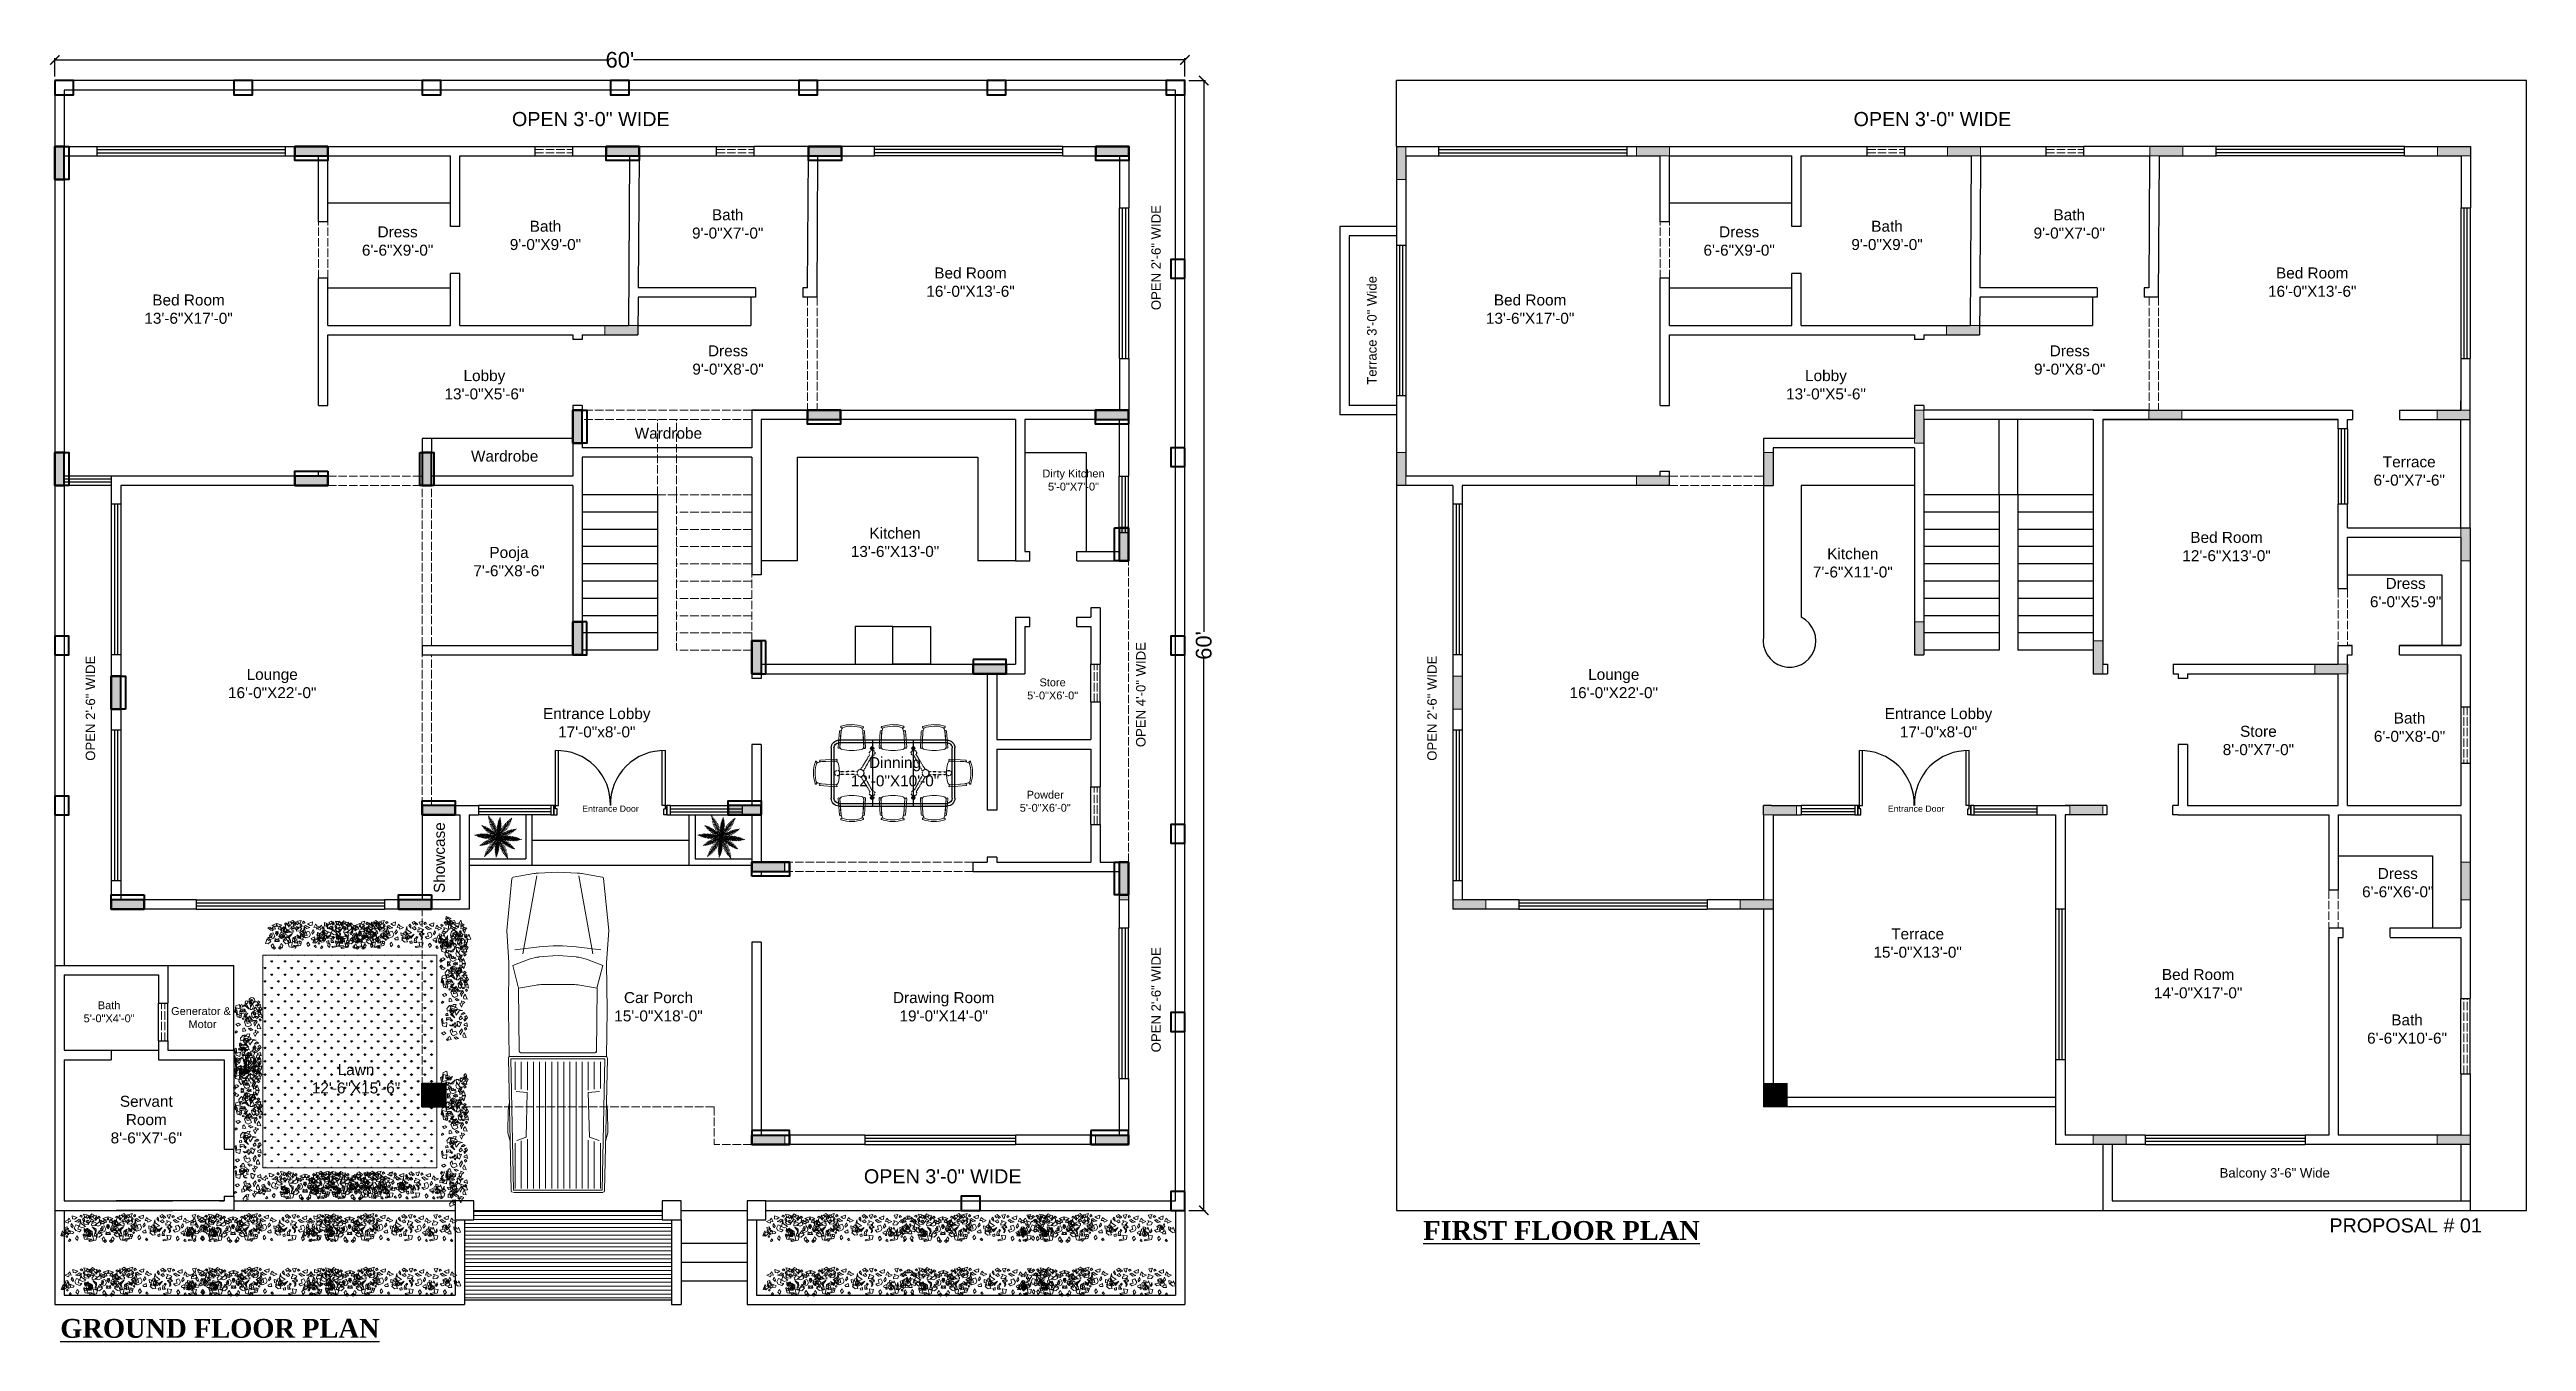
# Model space of a CAD drawing. Header units: inches. Extents: x 127915 to 129493, y -26045 to -25222.
import ezdxf

# ---------------------------------------------------------------- set-up
doc = ezdxf.new("R2010")
doc.units = ezdxf.units.IN
doc.header["$LTSCALE"] = 0.03
doc.header["$MEASUREMENT"] = 0
doc.header["$PDMODE"] = 35
doc.header["$PDSIZE"] = 10
doc.linetypes.add('ACAD_ISO02W100', pattern=[15, 12, -3])
doc.linetypes.add('DASHED', pattern=[0.75, 0.5, -0.25])
for name, color, linetype, lineweight in [('COL', 170, 'Continuous', 40), ('Col Boundary Wall 9x12', 170, 'Continuous', 30), ('FIXTURES', 6, 'Continuous', 25), ('FURNITURE', 5, 'Continuous', 9), ('HATCH', 2, 'Continuous', 0), ('LSTREEDC', 3, 'Continuous', 5), ('PROJ', 6, 'ACAD_ISO02W100', 13), ('TREE', 86, 'Continuous', 9), ('windows', 4, 'Continuous', 20)]:
    doc.layers.add(name, color=color, linetype=linetype, lineweight=lineweight)
for name, color, linetype in [('ST-COL-SIZE', 2, 'Continuous'), ('STEP', 220, 'Continuous'), ('STEP @ 1', 220, 'Continuous'), ('TEXT', 3, 'Continuous'), ('WALL', 254, 'Continuous')]:
    doc.layers.add(name, color=color, linetype=linetype)
doc.styles.get("Standard").update_dxf_attribs({"font": 'arial.ttf'})
doc.dimstyles.new('Faisal', dxfattribs={"dimtxt": 10, "dimasz": 6, "dimexe": 1.18, "dimexo": 2.5625, "dimgap": 0.09, "dimtad": 0, "dimtoh": 1, "dimdec": 0, "dimzin": 0, "dimdsep": 46, "dimlunit": 4, "dimtxsty": 'Standard', "dimblk": 'ARCHTICK', "dimcen": 1.34, "dimclrd": 1, "dimclre": 2, "dimadec": 0, "dimazin": 0, "dimtfac": 1, "dimtdec": 0, "dimtofl": 0, "dimtmove": 0, "dimatfit": 3, "dimfxl": 0, "dimtolj": 1, "dimtzin": 0, "dimlwe": 25, "dimarcsym": 0})

msp = doc.modelspace()

# ---------------------------------------------------------------- texts
for s, insert, char_height, width, attachment_point in [('OPEN 3\'-0" WIDE', (128260.2, -25261.8), 9, 140.258, 2), ('OPEN 3\'-0" WIDE', (129114.9, -25261.8), 9, 140.258, 2), ('Bath\\P9\'-0"X7\'-0"', (128347.4, -25323.8), 7, 45.078, 2), ('Bath\\P9\'-0"X7\'-0"', (129202.1, -25323.8), 7, 45.078, 2), ('Dress\\P6\'-6"X9\'-0"', (128137.1, -25334.7), 7, 75.078, 2), ('Bath\\P9\'-0"X9\'-0"', (128231.3, -25331.1), 7, 45.078, 2), ('Dress\\P6\'-6"X9\'-0"', (128991.8, -25334.7), 7, 75.078, 2), ('Bath\\P9\'-0"X9\'-0"', (129086, -25331.1), 7, 45.078, 2), ('Bed Room\\P16\'-0"X13\'-6"', (128502.1, -25360.9), 7, 55.955, 2), ('Bed Room\\P16\'-0"X13\'-6"', (129356.9, -25360.9), 7, 55.955, 2), ('Bed Room\\P13\'-6"X17\'-0"', (128003.9, -25378.1), 7, 89.33, 2), ('Bed Room\\P13\'-6"X17\'-0"', (128858.6, -25378.1), 7, 89.33, 2), ('Dress\\P9\'-0"X8\'-0"', (128347.6, -25410.5), 7, 75.078, 2), ('Dress\\P9\'-0"X8\'-0"', (129202.4, -25410.5), 7, 75.078, 2), ('Lobby\\P13\'-0"X5\'-6"', (128192.4, -25426.3), 7, 43.955, 2), ('Lobby\\P13\'-0"X5\'-6"', (129047.1, -25426.3), 7, 43.955, 2), ('Wardrobe', (128309.6, -25463), 7, 43.955, 2), ('Wardrobe', (128205.3, -25477.6), 7, 43.955, 2), ('Terrace\\P6\'-0"X7\'-6"', (129418.7, -25500), 7, 45.078, 8), ('Dirty Kitchen\\P5\'-0"X7\'-0"', (128567.7, -25489.7), 5, 55.955, 2), ('Kitchen\\P13\'-6"X13\'-0"', (128454, -25526.7), 7, 55.955, 2), ('Bed Room\\P12\'-6"X13\'-0"', (129302.3, -25529.4), 7, 55.955, 2), ('Pooja\\P7\'-6"X8\'-6"', (128208.1, -25539), 7, 55.955, 2), ('Kitchen\\P7\'-6"X11\'-0"', (129064.2, -25539.8), 7, 55.955, 2), ('Dress\\P6\'-0"X5\'-9"', (129416.4, -25577.5), 7, 45.078, 8), ('Lounge\\P16\'-0"X22\'-0"', (128057.2, -25616.7), 7, 55.955, 2), ('Store\\P5\'-0"X6\'-0"', (128554.4, -25622.8), 5, 55.955, 2), ('Lounge\\P16\'-0"X22\'-0"', (128911.9, -25616.7), 7, 55.955, 2), ('Entrance Lobby\\P17\'-0"x8\'-0"', (128264, -25641.7), 7, 133.273, 2), ('Entrance Lobby\\P17\'-0"x8\'-0"', (129118.8, -25641.7), 7, 133.273, 2), ('Store\\P8\'-0"X7\'-0"', (129322.6, -25653), 7, 67.955, 2), ('Bath\\P6\'-0"X8\'-0"', (129418.9, -25663.3), 7, 45.078, 8), ('Dinning\\P12\'-0"X10\'-0"', (128454, -25672.9), 7, 55.955, 2), ('Entrance Door', (128272.7, -25703.8), 4, 36.146, 2), ('Powder\\P5\'-0"X6\'-0"', (128549.7, -25694.4), 5, 55.955, 2), ('Entrance Door', (129104.5, -25703.8), 4, 36.146, 2), ('Dress\\P6\'-6"X6\'-0"', (129411.4, -25743.6), 7, 39.078, 2), ('Terrace\\P15\'-0"X13\'-0"', (129105.5, -25782.1), 7, 80.454, 2), ('Bed Room\\P14\'-0"X17\'-0"', (129284.2, -25808), 7, 80.454, 2), ('Bath\\P5\'-0"X4\'-0"', (127953.3, -25828.6), 5, 55.955, 2), ('Generator &  Motor', (128012.8, -25832.3), 5, 55.955, 2), ('Car Porch\\P15\'-0"X18\'-0"', (128303.3, -25822.7), 7, 80.454, 2), ('Drawing Room\\P19\'-0"X14\'-0"', (128485, -25822.7), 7, 80.454, 2), ('Bath\\P6\'-6"X10\'-6"', (129417.3, -25836.9), 7, 39.078, 2), ('Lawn\\P12\'-6"X15\'-6"', (128110.6, -25868.6), 7, 55.955, 2), ('Servant Room\\P8\'-6"X7\'-6"', (127977, -25888.8), 7, 55.955, 2), ('OPEN 3\'-0" WIDE', (128484.4, -25935.6), 9, 140.258, 2), ('Balcony 3\'-6" Wide ', (129333, -25934.9), 6, 84.459, 2), ('PROPOSAL # 01', (129416.4, -25966.9), 9, 94.922, 2)]:
    msp.add_mtext(s, dxfattribs=dict(insert=insert, char_height=char_height, width=width, attachment_point=attachment_point))
at = {"attachment_point": 2, "rotation": 90}
for s, insert, char_height, width in [('OPEN 2\'-6" WIDE', (128617.3, -25354.6), 6, 152.258), ('Terrace 3\'-0" Wide', (128754.8, -25401), 6, 84.459), ('OPEN 2\'-6" WIDE', (127938.4, -25641.8), 6, 140.258), ('OPEN 4\'-0" WIDE', (128607.6, -25633.1), 6, 152.258), ('OPEN 2\'-6" WIDE', (128793.1, -25641.8), 6, 140.258), ('Showcase', (128160.2, -25737), 7, 43.955), ('OPEN 2\'-6" WIDE', (128617.3, -25827.6), 6, 152.258)]:
    msp.add_mtext(s, dxfattribs=dict(at, insert=insert, char_height=char_height, width=width))
at = {"layer": 'TEXT', "char_height": 12, "attachment_point": 2}
for s, insert in [('{\\fTimes New Roman|b1|i0|c0|p18;\\LFIRST FLOOR PLAN}', (128878.6, -25968.6)), ('{\\fTimes New Roman|b1|i0|c0|p18;\\LGROUND FLOOR PLAN}', (128023.9, -26031))]:
    msp.add_mtext_dynamic_manual_height_columns(s, width=198.978, gutter_width=1, heights=[0], dxfattribs=dict(at, insert=insert))

# ---------------------------------------------------------------- blocks, each defined once
blk = doc.blocks.new('_ArchTick')
at = {"color": 0, "linetype": 'ByBlock', "const_width": 0.15}
blk.add_lwpolyline([(-0.5, -0.5), (0.5, 0.5)], dxfattribs=at)
blk = doc.blocks.new('*D7')
at = {"layer": 'Defpoints', "color": 0, "ltscale": 15, "transparency": 16777216}
for p in [(128638.7, -25228.6), (127918.7, -25241.8), (128638.7, -25241.8)]:
    blk.add_point(p, dxfattribs=at)
at = {"layer": 'STEP', "color": 2, "lineweight": 25, "ltscale": 15, "transparency": 16777216}
for p, q in [((127918.7, -25239.2), (127918.7, -25227.4)), ((128638.7, -25239.2), (128638.7, -25227.4))]:
    blk.add_line(p, q, dxfattribs=at)
at = {"layer": 'STEP', "color": 1, "lineweight": -2, "ltscale": 15, "transparency": 16777216}
for p, q in [((127918.7, -25228.6), (128270.1, -25228.6)), ((128638.7, -25228.6), (128287.3, -25228.6))]:
    blk.add_line(p, q, dxfattribs=at)
at = {"layer": 'STEP', "color": 1, "lineweight": -2, "ltscale": 15, "transparency": 16777216, "xscale": 6, "yscale": 6, "zscale": 6, "rotation": 180}
blk.add_blockref('_ArchTick', (127918.7, -25228.6), dxfattribs=at)
at = {"layer": 'STEP', "color": 1, "lineweight": -2, "ltscale": 15, "transparency": 16777216, "xscale": 6, "yscale": 6, "zscale": 6}
blk.add_blockref('_ArchTick', (128638.7, -25228.6), dxfattribs=at)
at = {"layer": 'STEP', "color": 0, "ltscale": 15, "transparency": 16777216, "insert": (128278.7, -25228.6), "char_height": 10, "attachment_point": 5}
blk.add_mtext("\\A1;60'", dxfattribs=at)
blk = doc.blocks.new('DFDFDFD')
at = {"lineweight": 0}
for p, q in [((-10553, -3744.6), (-10556.2, -3777.7)), ((-10539.1, -3741.5), (-10552.2, -3743.8)), ((-10546.1, -3792.7), (-10537.2, -3743.1)), ((-10523.8, -3740.7), (-10536.1, -3741.2)), ((-10523.8, -3740.7), (-10511.6, -3741.2)), ((-10501.6, -3792.7), (-10510.5, -3743.1)), ((-10508.5, -3741.5), (-10495.5, -3743.8)), ((-10494.7, -3744.6), (-10491.4, -3777.7)), ((-10556.2, -3777.7), (-10554.9, -3798.4)), ((-10491.4, -3777.7), (-10492.8, -3798.4)), ((-10554.9, -3798.4), (-10555.2, -3828.6)), ((-10552.5, -3800.1), (-10542, -3796.1)), ((-10551.1, -3790.2), (-10535.6, -3788.2)), ((-10535.7, -3794.6), (-10524.1, -3793.7)), ((-10512, -3794.6), (-10523.5, -3793.7)), ((-10496.5, -3790.2), (-10512.1, -3788.2)), ((-10495.1, -3800.1), (-10505.6, -3796.1)), ((-10492.8, -3798.4), (-10492.5, -3828.6)), ((-10548.8, -3814.5), (-10552.5, -3800.1)), ((-10548.9, -3814.4), (-10537.7, -3812.5)), ((-10548.4, -3854.6), (-10548.9, -3814.4)), ((-10533.7, -3812.2), (-10523.2, -3812.2)), ((-10513.9, -3812.2), (-10524.4, -3812.2)), ((-10498.8, -3814.4), (-10509.9, -3812.5)), ((-10499.2, -3855.5), (-10498.8, -3814.4)), ((-10498.9, -3814.5), (-10495.1, -3800.1)), ((-10555.2, -3828.6), (-10554.8, -3858.3)), ((-10492.5, -3828.6), (-10492.8, -3858)), ((-10555.3, -3859), (-10553.5, -3943.5)), ((-10554.3, -3858), (-10492.8, -3858)), ((-10553.8, -3859.4), (-10552.1, -3943)), ((-10553.8, -3859.4), (-10493.8, -3859.4)), ((-10550.9, -3861.3), (-10550.9, -3879.2)), ((-10500.2, -3855.6), (-10547.4, -3855.6)), ((-10547.1, -3861.3), (-10547.1, -3878.9)), ((-10543.2, -3861.3), (-10543.2, -3879.5)), ((-10539.3, -3861.3), (-10539.3, -3942)), ((-10535.4, -3861.3), (-10535.4, -3942)), ((-10531.6, -3861.3), (-10531.6, -3942)), ((-10527.7, -3861.3), (-10527.7, -3942)), ((-10523.8, -3861.3), (-10523.8, -3942)), ((-10519.9, -3861.3), (-10519.9, -3942)), ((-10516.1, -3861.3), (-10516.1, -3942)), ((-10512.2, -3861.3), (-10512.2, -3942)), ((-10508.3, -3861.3), (-10508.3, -3942)), ((-10504.5, -3861.3), (-10504.5, -3879.5)), ((-10500.6, -3861.3), (-10500.6, -3878.9)), ((-10496.7, -3861.3), (-10496.7, -3878.3)), ((-10493.8, -3859.4), (-10495.5, -3943)), ((-10492.3, -3859), (-10494.1, -3943.5)), ((-10555.5, -3892.8), (-10555.7, -3905.9)), ((-10554.7, -3887.9), (-10555.5, -3892.4)), ((-10543.3, -3881), (-10550.3, -3880.3)), ((-10544, -3909.3), (-10543.3, -3881)), ((-10504.4, -3881), (-10497.3, -3880.3)), ((-10503.6, -3909.3), (-10504.4, -3881)), ((-10492.9, -3887.9), (-10492.2, -3892.4)), ((-10492.1, -3892.8), (-10491.9, -3905.9)), ((-10554.2, -3911.9), (-10555.6, -3906.7)), ((-10493.4, -3911.9), (-10492, -3906.7)), ((-10550.9, -3913.2), (-10550.9, -3942)), ((-10550, -3911.5), (-10544, -3909.3)), ((-10547.1, -3911.6), (-10547.1, -3942)), ((-10543.2, -3910.6), (-10543.2, -3942)), ((-10504.5, -3911.2), (-10504.5, -3942)), ((-10497.6, -3911.5), (-10503.6, -3909.3)), ((-10500.6, -3912.2), (-10500.6, -3942)), ((-10496.7, -3913.2), (-10496.7, -3942)), ((-10495.5, -3943), (-10552.1, -3943)), ((-10495.1, -3944.5), (-10552.1, -3944.5))]:
    blk.add_line(p, q, dxfattribs=at)
for centre, radius, start, end in [((-10552, -3744.7), 0.968, 99.897, 171.1838), ((-10535.1, -3764.4), 23.2, 92.2768, 99.897), ((-10512.5, -3764.4), 23.2, 80.103, 87.7232), ((-10495.6, -3744.7), 0.968, 8.8162, 80.103), ((-10533.7, -3817.8), 23.2, 94.7399, 110.8904), ((-10523.8, -3880.4), 92.9, 82.7371, 97.2629), ((-10513.9, -3817.8), 23.2, 69.1096, 85.2601), ((-10533.8, -3835.4), 23.2, 89.7634, 99.6623), ((-10513.8, -3835.4), 23.2, 80.3377, 90.2366), ((-10554.3, -3858.9), 0.968, 90, 181.1962), ((-10547.4, -3854.6), 0.968, 180.9154, 270.0608), ((-10500.2, -3854.6), 0.968, 269.9392, 359.0846), ((-10493.3, -3858.9), 0.968, 358.8038, 90), ((-10552.6, -3892.9), 2.9, 170.4519, 179.1602), ((-10495, -3892.9), 2.9, 0.8398, 9.5481), ((-10552.8, -3905.9), 2.9, 179.1602, 194.9734), ((-10494.8, -3905.9), 2.9, 345.0266, 0.8398), ((-10552.6, -3943.5), 0.968, 181.1962, 270), ((-10495.1, -3943.5), 0.968, 270, 358.8038)]:
    blk.add_arc(centre, radius, start, end, dxfattribs=at)
blk = doc.blocks.new('A$C64CA3BA4')
for p, q in [((0, 145), (0, 1075)), ((50, 145), (50, 1075)), ((145, 1220), (2141, 1220)), ((145, 1170), (2141, 1170)), ((761, 1039), (761, 1096)), ((762, 0), (762, 1220)), ((764, 1040), (764, 1096)), ((1523, 1039), (1523, 1096)), ((1524, 1220), (1524, 0)), ((1526, 1040), (1526, 1096)), ((2236, 1075), (2236, 145)), ((2286, 1075), (2286, 145)), ((2141, 50), (145, 50)), ((761, 181), (761, 124)), ((764, 180), (764, 124)), ((1523, 181), (1523, 124)), ((1526, 180), (1526, 124)), ((2141, 0), (145, 0))]:
    blk.add_line(p, q)
at = {"linetype": 'DASHED'}
for p, q in [((545, 675), (713, 950)), ((597, 645), (752, 927)), ((1689, 645), (1534, 927)), ((1741, 675), (1573, 950)), ((485, 640), (163, 633)), ((485, 580), (163, 587)), ((545, 545), (713, 270)), ((597, 575), (752, 293)), ((1689, 575), (1534, 293)), ((1741, 545), (1573, 270)), ((1801, 640), (2123, 633)), ((1801, 580), (2123, 587))]:
    blk.add_line(p, q, dxfattribs=at)
for points in [[(731, 1070), (731, 1065), (780, 1065), (780, 1070)], [(1493, 1070), (1493, 1065), (1542, 1065), (1542, 1070)], [(731, 150), (731, 155), (780, 155), (780, 150)], [(1493, 150), (1493, 155), (1542, 155), (1542, 150)]]:
    blk.add_lwpolyline(points, close=True)
for centre, radius in [((754, 1091), 3.5), ((754, 1044), 3.5), ((754, 1091), 2), ((754, 1044), 2), ((756, 1068), 2), ((773, 1084), 3.5), ((773, 1051), 3.5), ((773, 1084), 2), ((773, 1051), 2), ((1516, 1091), 3.5), ((1516, 1044), 3.5), ((1516, 1091), 2), ((1516, 1044), 2), ((1518, 1068), 2), ((1535, 1084), 3.5), ((1535, 1051), 3.5), ((1535, 1084), 2), ((1535, 1051), 2), ((754, 176), 3.5), ((754, 129), 3.5), ((754, 176), 2), ((754, 129), 2), ((756, 152), 2), ((773, 169), 3.5), ((773, 136), 3.5), ((773, 169), 2), ((773, 136), 2), ((1516, 176), 3.5), ((1516, 129), 3.5), ((1516, 176), 2), ((1516, 129), 2), ((1518, 152), 2), ((1535, 169), 3.5), ((1535, 136), 3.5), ((1535, 169), 2), ((1535, 136), 2)]:
    blk.add_circle(centre, radius)
for centre in [(542, 610), (1744, 610)]:
    blk.add_circle(centre, 65, dxfattribs=at)
for centre, radius, start, end in [((145, 1075), 145, 90, 180), ((145, 1075), 95, 90, 180), ((756, 1068), 29, 80.0718, 279.9282), ((756, 1068), 18.5, 74.3196, 285.6804), ((756, 1068), 16.5, 72.3603, 287.6397), ((756, 1068), 29, 286.0134, 73.9866), ((756, 1068), 18.5, 295.622, 64.378), ((756, 1068), 16.5, 299.0025, 60.9975), ((1518, 1068), 29, 80.0718, 279.9282), ((1518, 1068), 18.5, 74.3196, 285.6804), ((1518, 1068), 16.5, 72.3603, 287.6397), ((1518, 1068), 29, 286.0134, 73.9866), ((1518, 1068), 18.5, 295.622, 64.378), ((1518, 1068), 16.5, 299.0025, 60.9975), ((2141, 1075), 145, 0, 90), ((2141, 1075), 95, 0, 90), ((145, 145), 145, 180, 270), ((145, 145), 95, 180, 270), ((756, 152), 29, 80.0718, 279.9282), ((756, 152), 18.5, 74.3196, 285.6804), ((756, 152), 16.5, 72.3603, 287.6397), ((756, 152), 29, 286.0134, 73.9866), ((756, 152), 18.5, 295.622, 64.378), ((756, 152), 16.5, 299.0025, 60.9975), ((1518, 152), 29, 80.0718, 279.9282), ((1518, 152), 18.5, 74.3196, 285.6804), ((1518, 152), 16.5, 72.3603, 287.6397), ((1518, 152), 29, 286.0134, 73.9866), ((1518, 152), 18.5, 295.622, 64.378), ((1518, 152), 16.5, 299.0025, 60.9975), ((2141, 145), 95, 270, 0), ((2141, 145), 145, 270, 0)]:
    blk.add_arc(centre, radius, start, end)
for centre, radius, start, end in [((757, 982), 50, 273.0028, 206.9972), ((704, 955), 10, 328.6975, 26.9972), ((761, 922), 10, 93.0028, 151.3025), ((1529, 982), 50, 333.0028, 266.9972), ((1525, 922), 10, 28.6975, 86.9972), ((1582, 955), 10, 153.0028, 211.3025), ((112, 610), 50, 33.0028, 326.9972), ((163, 643), 10, 213.0028, 271.3025), ((163, 577), 10, 88.6975, 146.9972), ((2123, 643), 10, 268.6975, 326.9972), ((2123, 577), 10, 33.0028, 91.3025), ((2174, 610), 50, 213.0028, 146.9972), ((757, 238), 50, 153.0028, 86.9972), ((704, 265), 10, 333.0028, 31.3025), ((761, 298), 10, 208.6975, 266.9972), ((1529, 238), 50, 93.0028, 26.9972), ((1525, 298), 10, 273.0028, 331.3025), ((1582, 265), 10, 148.6975, 206.9972)]:
    blk.add_arc(centre, radius, start, end, dxfattribs=at)
blk = doc.blocks.new('A$C6AF73F8C')
at = {"layer": 'FURNITURE'}
for p, q in [((3.1, 19.2), (2.8, 19.4)), ((17.5, 20), (5.7, 20.1)), ((17.5, 18.7), (5.7, 18.9)), ((17, 18.7), (6.7, 18.9)), ((1.8, 3.2), (1.5, 3)), ((15.8, 0), (4.2, 1.8)), ((16, 1.2), (4.4, 3)), ((15.4, 1.4), (5.4, 2.8))]:
    blk.add_line(p, q, dxfattribs=at)
for centre, radius, start, end in [((23.9, 9.4), 23.9, 155.7633, 194.8044), ((23.8, 9.4), 22.6, 155.9051, 194.6625), ((2.5, 19), 0.472, 50.9035, 156.8354), ((6.5, 11), 7.89, 88.3452, 116.368), ((2.8, 18.8), 0.472, 337.0342, 50.9035), ((5.7, 19.5), 0.625, 90.6179, 270.6179), ((16.8, 16.7), 1.97, 7.6321, 85.9159), ((17.5, 19.4), 0.625, 270.6179, 90.6179), ((1.2, 3.4), 0.472, 193.7323, 299.6642), ((1.5, 3.6), 0.472, 299.6642, 13.5335), ((6.5, 10.6), 7.89, 234.1997, 262.2225), ((4.3, 2.4), 0.625, 79.9498, 259.9498), ((15.6, 3.4), 1.97, 264.6518, 341.474), ((15.9, 0.6), 0.625, 259.9498, 79.9498), ((-12.5, 12.8), 31.6, 341.474, 7.6321)]:
    blk.add_arc(centre, radius, start, end, dxfattribs=at)
blk = doc.blocks.new('Din8a')
at = {"layer": 'FIXTURES', "xscale": 0.03937007874083065, "yscale": 0.03937007874083065, "zscale": 0.03937007874083065, "rotation": 180}
blk.add_blockref('A$C64CA3BA4', (44.5, 22.4), dxfattribs=at)
at = {"layer": 'FIXTURES', "xscale": -1}
for p, rotation in [((-18.9, 32.7), 84.55305717070239), ((11.1, 32.7), 84.55305717070239), ((-57.4, 10), 174.5530571693943), ((18, -35.9), 264.5530571707024)]:
    blk.add_blockref('A$C6AF73F8C', p, dxfattribs=dict(at, rotation=rotation))
at = {"layer": 'FIXTURES'}
for p, rotation in [((18, 32.7), 275.4469428292977), ((56.5, 10), 185.4469428306056), ((-18.9, -35.9), 95.44694282929758), ((11.1, -35.9), 95.44694282929758)]:
    blk.add_blockref('A$C6AF73F8C', p, dxfattribs=dict(at, rotation=rotation))
blk = doc.blocks.new('*D8')
at = {"layer": 'Defpoints', "color": 0, "ltscale": 15, "transparency": 16777216}
for p in [(128638.7, -25241.8), (128638.7, -25961.8), (128650.7, -25961.8)]:
    blk.add_point(p, dxfattribs=at)
at = {"layer": 'STEP', "color": 2, "lineweight": 25, "ltscale": 15, "transparency": 16777216}
for p, q in [((128641.2, -25241.8), (128651.8, -25241.8)), ((128641.2, -25961.8), (128651.8, -25961.8))]:
    blk.add_line(p, q, dxfattribs=at)
at = {"layer": 'STEP', "color": 1, "lineweight": -2, "ltscale": 15, "transparency": 16777216}
for p, q in [((128650.7, -25241.8), (128650.7, -25593.2)), ((128650.7, -25961.8), (128650.7, -25610.4))]:
    blk.add_line(p, q, dxfattribs=at)
at = {"layer": 'STEP', "color": 1, "lineweight": -2, "ltscale": 15, "transparency": 16777216, "xscale": 6, "yscale": 6, "zscale": 6}
for p, rotation in [((128650.7, -25241.8), 90), ((128650.7, -25961.8), 270)]:
    blk.add_blockref('_ArchTick', p, dxfattribs=dict(at, rotation=rotation))
at = {"layer": 'STEP', "color": 0, "ltscale": 15, "transparency": 16777216, "insert": (128650.7, -25601.8), "char_height": 10, "attachment_point": 5, "rotation": 90}
blk.add_mtext("\\A1;60'", dxfattribs=at)
blk = doc.blocks.new('A$C322008BC')
at = {"layer": 'TREE', "linetype": 'Continuous'}
for points in [[(9.2, 21.2), (9.4, 18.7), (11, 18.4), (13.1, 19.8)], [(16.1, 21.8), (15.1, 20.6), (16.4, 20), (17.1, 20.8)], [(18.8, 19.8), (18.9, 20.6), (18, 22.5), (21, 22), (19.9, 19.7)], [(24.5, 19.2), (21.8, 21.5), (19.9, 20.6), (21.3, 19), (21.9, 20.1), (22.8, 19.3), (22.8, 18.5)], [(22.1, 20.2), (24.8, 22.6), (26.6, 21.7), (25.3, 20.1), (24.7, 21.2), (23.7, 20.3), (23.8, 19.5)], [(27.8, 18.8), (27.7, 19.7), (28.5, 21.5), (25.6, 21), (26.7, 18.7)], [(28.3, 20.7), (27.7, 19.4), (27.6, 17.4), (29.2, 19.4)], [(30.4, 20.9), (31.5, 19.7), (30.2, 19.1), (29.4, 19.9)], [(37.4, 20.4), (37.2, 17.9), (35.6, 17.7), (33.5, 18.9)], [(37.7, 20.4), (37.9, 17.9), (39.5, 17.7), (41.5, 19)], [(44.6, 21), (43.6, 19.8), (44.9, 19.2), (45.6, 20)], [(46.8, 20.9), (47.4, 19.6), (47.5, 17.6), (45.9, 19.6)], [(47.3, 19), (47.4, 19.9), (46.5, 21.7), (49.4, 21.2), (48.4, 18.9)], [(53, 20.5), (50.2, 22.9), (48.4, 21.9), (49.7, 20.3), (50.4, 21.5), (51.3, 20.6), (51.2, 19.8)], [(50.5, 19.5), (53.2, 21.9), (55.1, 20.9), (53.8, 19.3), (53.1, 20.5), (52.2, 19.6), (52.3, 18.8)], [(56.2, 20.2), (56.1, 21), (57, 22.9), (54.1, 22.3), (55.1, 20)], [(56.8, 19.9), (56.2, 18.6), (56.1, 16.7), (57.7, 18.6)], [(58.9, 22.2), (59.9, 21), (58.7, 20.4), (57.9, 21.2)], [(65.9, 21.8), (65.6, 19.2), (64.1, 19), (62, 20.3)], [(72.2, 17.4), (69.3, 16), (68.8, 17.5), (67.1, 17.4), (68.2, 19.9), (69.6, 18.4)], [(77.3, 20.1), (77.9, 18.8), (78.1, 16.9), (76.4, 18.8)], [(83.6, 19.8), (80.8, 22.2), (79, 21.2), (80.3, 19.6), (80.9, 20.7), (81.9, 19.9), (81.8, 19.1)], [(86.8, 19.4), (86.7, 20.3), (87.6, 22.2), (84.6, 21.6), (85.7, 19.3)], [(89.4, 21.5), (90.5, 20.3), (89.2, 19.7), (88.5, 20.5)], [(96.4, 21.1), (96.2, 18.5), (94.6, 18.3), (92.6, 19.6)], [(106.8, 19.4), (106.7, 20.3), (107.6, 22.2), (104.6, 21.6), (105.7, 19.3)], [(109.4, 21.5), (110.5, 20.3), (109.2, 19.7), (108.5, 20.5)], [(116.4, 21.1), (116.2, 18.5), (114.6, 18.3), (112.6, 19.6)], [(1.5, 9.1), (0, 5.2), (2.1, 4.9), (4.4, 7), (3.3, 8.1), (2.1, 7.5)], [(2.9, 16.7), (5.8, 15.3), (6.3, 16.9), (8, 16.7), (6.8, 19.3), (5.5, 17.7)], [(3.2, 11.8), (3.7, 9.7), (5, 10.2), (5.2, 12.5)], [(7, 2.7), (6.2, 1), (6.9, 0.7), (8, 1.7)], [(7.7, 9.2), (7.3, 6.9), (9.6, 7), (10.3, 8)], [(8.5, 15), (7.9, 13.2), (9.4, 11.5), (9.8, 12.8)], [(12.1, 13.9), (10.8, 11.2), (11.9, 9.5), (14.8, 8.4), (16.3, 10.1), (13.6, 10.4), (14.3, 13.1)], [(11.3, 16.6), (13.9, 16), (16.1, 17.9), (14.6, 18.5), (13.3, 17.4)], [(12.7, 5.1), (11.6, 3.1), (13.2, 1.5), (13.9, 3.7)], [(19.6, 12.6), (16.2, 14.9), (15.8, 17.4), (14.8, 12.7), (16.9, 11.6)], [(18.3, 19.5), (18.9, 18.2), (19, 16.3), (17.4, 18.2)], [(21.5, 17.8), (17.7, 16.1), (19, 14.4), (22, 14.2), (22, 15.8), (20.8, 16.2)], [(19.9, 6.2), (20, 4.3), (18.7, 4.2), (18.1, 5.5)], [(18.1, 5.6), (19, 2.6), (23.8, 1.7), (24.5, 2.6), (20.7, 3), (21.5, 6.1)], [(18.7, 11.3), (18.6, 9.3), (19.7, 8.1), (19.3, 9.6)], [(19, 7.9), (21.7, 11.3), (18.7, 9.4)], [(22, 17.4), (23.2, 15.6), (21.9, 15), (20.1, 16.4)], [(24.5, 9.2), (22.8, 6.2), (24, 4.7), (21.7, 4.8), (21.9, 7.7)], [(22.3, 10.2), (24, 7.3), (22.9, 5.8), (25.2, 5.8), (25, 8.7)], [(28.8, 4.6), (28, 1.7), (23.2, 0.7), (22.4, 1.5), (26.2, 2.1), (25.4, 5.1)], [(24.6, 18.5), (23.4, 16.6), (24.7, 16), (26.5, 17.5)], [(25.1, 16.8), (29, 15.1), (27.7, 13.4), (24.7, 13.2), (24.6, 14.8), (25.8, 15.2)], [(27.8, 9), (25.1, 12.3), (28.1, 10.5)], [(27, 7.3), (26.9, 5.4), (28.2, 5.3), (28.7, 6.6)], [(27.1, 13.7), (30.5, 16.1), (30.8, 18.6), (31.9, 13.9), (29.8, 12.8)], [(28.1, 10.3), (28.2, 8.4), (27.2, 7.1), (27.5, 8.6)], [(30, 8.4), (28.5, 4.5), (30.6, 4.2), (32.9, 6.2), (31.7, 7.4), (30.6, 6.8)], [(34.6, 13.1), (36, 10.5), (34.9, 8.7), (32, 7.6), (30.4, 9.2), (33.1, 9.6), (32.4, 12.3)], [(35.4, 15.8), (32.8, 15.1), (30.5, 17), (32, 17.6), (33.3, 16.6)], [(31.4, 16), (34.3, 14.6), (34.8, 16.2), (36.5, 16), (35.3, 18.6), (34, 17)], [(31.7, 11.1), (32.2, 8.9), (33.5, 9.4), (33.7, 11.8)], [(34.2, 4.3), (35.4, 2.3), (33.7, 0.7), (33, 2.8)], [(35.5, 2), (34.7, 0.3), (35.4, 0), (36.5, 1)], [(36.2, 8.5), (35.8, 6.2), (38.1, 6.2), (38.8, 7.3)], [(37, 14.3), (36.4, 12.4), (37.9, 10.8), (38.3, 12)], [(39.1, 8.5), (39.5, 6.2), (37.2, 6.2), (36.5, 7.3)], [(38.2, 14.3), (38.8, 12.4), (37.4, 10.8), (37, 12)], [(43.7, 16.1), (40.9, 14.7), (40.4, 16.2), (38.6, 16), (39.7, 18.6), (41.1, 17)], [(39.9, 2), (40.8, 0.3), (40.1, 0), (38.9, 1)], [(40.6, 13.2), (39.3, 10.5), (40.4, 8.7), (43.3, 7.7), (44.8, 9.3), (42.1, 9.7), (42.8, 12.4)], [(39.8, 15.9), (42.4, 15.2), (44.6, 17.2), (43.1, 17.7), (41.8, 16.7)], [(41.2, 4.4), (40.1, 2.3), (41.7, 0.8), (42.4, 2.9)], [(43.5, 11.2), (43.1, 9.1), (41.8, 9.5), (41.5, 11.8)], [(45.3, 8.6), (46.9, 4.7), (44.8, 4.3), (42.4, 6.3), (43.6, 7.5), (44.7, 6.9)], [(48.1, 13.9), (44.7, 16.2), (44.3, 18.8), (43.2, 14), (45.4, 12.9)], [(50, 17.1), (46.2, 15.3), (47.4, 13.6), (50.5, 13.4), (50.5, 15.1), (49.3, 15.4)], [(48.3, 7.6), (48.5, 5.6), (47.2, 5.5), (46.6, 6.8)], [(46.6, 4.8), (47.5, 1.9), (52.3, 1), (53, 1.8), (49.2, 2.3), (50, 5.3)], [(47.2, 10.5), (47, 8.6), (48.2, 7.3), (47.8, 8.8)], [(47.4, 9.2), (50.1, 12.6), (47.1, 10.7)], [(50.4, 18.7), (51.7, 16.9), (50.4, 16.3), (48.6, 17.8)], [(53, 10.5), (51.3, 7.6), (52.4, 6.1), (50.1, 6.1), (50.3, 9)], [(50.8, 9.4), (52.5, 6.6), (51.4, 5), (53.7, 5.1), (53.4, 8)], [(57.3, 6), (56.4, 3), (51.6, 2), (50.9, 2.8), (54.7, 3.4), (53.8, 6.4)], [(53.1, 17.7), (51.9, 15.9), (53.2, 15.3), (55, 16.8)], [(53.6, 18.1), (57.5, 16.5), (56.2, 14.8), (53.2, 14.5), (53.1, 16.1), (54.3, 16.5)], [(56.3, 8.3), (53.6, 11.6), (56.6, 9.8)], [(55.5, 6.6), (55.4, 4.6), (56.7, 4.6), (57.2, 5.9)], [(55.6, 12.9), (59, 15.3), (59.3, 17.9), (60.4, 13.1), (58.3, 12)], [(56.6, 11.6), (56.7, 9.7), (55.6, 8.5), (56, 10)], [(63.1, 14.5), (64.4, 11.8), (63.4, 10), (60.4, 8.9), (58.9, 10.5), (61.6, 10.9), (60.9, 13.6)], [(63.8, 17.2), (61.3, 16.5), (59, 18.4), (60.5, 18.9), (61.8, 17.9)], [(62.7, 5.7), (63.8, 3.6), (62.2, 2), (61.5, 4.2)], [(67.6, 9.9), (68, 7.5), (65.7, 7.6), (65, 8.6)], [(66.7, 15.6), (67.3, 13.8), (65.8, 12.1), (65.4, 13.3)], [(68.4, 3.3), (69.3, 1.7), (68.5, 1.4), (67.4, 2.3)], [(72, 12.6), (71.6, 10.4), (70.2, 10.9), (70, 13.2)], [(73.8, 9.9), (75.3, 6), (73.2, 5.7), (70.9, 7.6), (72, 8.8), (73.2, 8.3)], [(78.6, 13.2), (75.2, 15.5), (74.9, 18), (73.8, 13.3), (76, 12.2)], [(78.9, 6.8), (79, 4.9), (77.7, 4.8), (77.1, 6.1)], [(78, 8.5), (80.7, 11.9), (77.7, 10)], [(81, 18), (82.3, 16.2), (81, 15.6), (79.2, 17)], [(83.5, 9.8), (81.9, 6.9), (83, 5.4), (80.7, 5.4), (80.9, 8.3)], [(87.8, 5.2), (87, 2.3), (82.2, 1.3), (81.4, 2.1), (85.2, 2.7), (84.4, 5.7)], [(84.2, 17.4), (88, 15.8), (86.8, 14), (83.7, 13.8), (83.7, 15.4), (84.9, 15.8)], [(87.1, 10.9), (87.3, 9), (86.2, 7.7), (86.5, 9.2)], [(94.4, 16.4), (91.8, 15.7), (89.5, 17.7), (91, 18.2), (92.3, 17.2)], [(93.6, 13.7), (95, 11.1), (93.9, 9.3), (91, 8.2), (89.5, 9.8), (92.2, 10.2), (91.4, 12.9)], [(93.2, 4.9), (94.4, 2.9), (92.8, 1.3), (92.1, 3.5)], [(98.1, 9.1), (98.6, 6.8), (96.2, 6.8), (95.6, 7.9)], [(97.2, 14.9), (97.8, 13), (96.4, 11.4), (96, 12.6)], [(102.7, 16.7), (99.9, 15.3), (99.4, 16.8), (97.6, 16.6), (98.8, 19.2), (100.1, 17.6)], [(99, 2.6), (99.8, 0.9), (99.1, 0.7), (98, 1.6)], [(102.5, 11.8), (102.2, 9.7), (100.8, 10.1), (100.6, 12.4)], [(104.3, 12), (105.9, 8.1), (103.8, 7.8), (101.4, 9.8), (102.6, 11), (103.7, 10.4)], [(107.8, 5.2), (107, 2.3), (102.2, 1.3), (101.4, 2.1), (105.2, 2.7), (104.4, 5.7)], [(104.2, 17.4), (108, 15.8), (106.8, 14), (103.7, 13.8), (103.7, 15.4), (104.9, 15.8)], [(107.1, 10.9), (107.3, 9), (106.2, 7.7), (106.5, 9.2)], [(114.4, 16.4), (111.8, 15.7), (109.5, 17.7), (111, 18.2), (112.3, 17.2)], [(113.6, 13.7), (115, 11.1), (113.9, 9.3), (111, 8.2), (109.5, 9.8), (112.2, 10.2), (111.4, 12.9)], [(113.2, 4.9), (114.4, 2.9), (112.8, 1.3), (112.1, 3.5)], [(118.1, 9.1), (118.6, 6.8), (116.2, 6.8), (115.6, 7.9)], [(117.2, 14.9), (117.8, 13), (116.4, 11.4), (116, 12.6)], [(122.7, 16.7), (119.9, 15.3), (119.4, 16.8), (117.6, 16.6), (118.8, 19.2), (120.1, 17.6)], [(118.9, 2.6), (119.8, 0.9), (119.1, 0.7), (118, 1.6)], [(122.5, 11.8), (122.1, 9.7), (120.8, 10.1), (120.6, 12.4)], [(124.3, 12), (125.9, 8.1), (123.8, 7.8), (121.4, 9.8), (122.6, 11), (123.7, 10.4)]]:
    blk.add_lwpolyline(points, close=True, dxfattribs=at)
at = {"layer": 'TREE', "color": 20}
for centre, radius in [((1.3, 6.3), 0.63), ((3.8, 8.9), 0.63), ((4.8, 4.7), 0.63), ((4.9, 7.6), 0.63), ((5.4, 10.7), 0.63), ((5.8, 6.7), 0.63), ((6.4, 9.1), 0.63), ((18.4, 6), 0.63), ((20.7, 9.6), 1.39), ((22.1, 6.7), 1.89), ((21.6, 9.4), 0.63), ((21.7, 5.7), 0.63), ((22.1, 6.5), 0.63), ((22.4, 7.7), 0.63), ((24.5, 6.7), 0.63), ((41.4, 10.3), 1.26), ((41.2, 9.4), 0.63), ((43.3, 14.8), 2.27), ((43.1, 14.6), 0.63), ((43.1, 14.3), 0.63), ((44.8, 10.6), 1.13), ((44.4, 13.7), 0.63), ((44.4, 13.3), 0.63), ((45.3, 14.1), 0.63), ((46.3, 9.9), 0.63), ((54.4, 9.5), 0.63), ((57, 12), 0.63), ((58, 7.8), 0.63), ((58.1, 10.7), 0.63), ((58.5, 13.8), 0.63), ((59, 9.9), 0.63), ((59.5, 12.2), 0.63), ((71.6, 9.2), 0.63), ((73.8, 12.7), 1.39), ((75.2, 9.8), 1.89), ((74.7, 12.5), 0.63), ((74.8, 8.8), 0.63), ((75.3, 9.6), 0.63), ((75.6, 10.8), 0.63), ((77.7, 9.9), 0.63), ((82.8, 9.5), 0.63), ((85.3, 12), 0.63), ((86.4, 10.7), 0.63), ((86.8, 13.8), 0.63), ((87.9, 12.2), 0.63), ((98.1, 6), 0.63), ((100.4, 9.6), 1.39), ((101.7, 6.7), 1.89), ((101.3, 9.4), 0.63), ((101.4, 5.7), 0.63), ((101.8, 6.5), 0.63), ((102.1, 7.7), 0.63), ((104.2, 6.7), 0.63), ((113.8, 12.7), 1.39), ((115.2, 9.8), 1.89), ((114.7, 12.5), 0.63), ((115.5, 10.8), 0.63)]:
    blk.add_circle(centre, radius, dxfattribs=at)
blk = doc.blocks.new('A$C4E434179')
at = {"layer": 'TREE', "linetype": 'Continuous'}
for p, q in [((20.5, 22.4, 112.9), (1.4, 24.3, 112.9)), ((1.6, 24.2, 112.9), (1.5, 24.2, 112.9)), ((1.6, 24.2, 112.9), (1.6, 24.3, 112.9)), ((20.5, 22.4, 112.9), (2.2, 35.5, 112.9)), ((2.4, 35.3, 112.9), (2.3, 35.3, 112.9)), ((2.4, 35.3, 112.9), (2.4, 35.4, 112.9)), ((2.9, 24.1, 112.9), (2.4, 23.7, 112.9)), ((2.9, 24.1, 112.9), (2.5, 24.6, 112.9)), ((3.6, 34.5, 112.9), (2.9, 34.3, 112.9)), ((4.2, 24, 112.9), (3.3, 23.3, 112.9)), ((3.6, 34.5, 112.9), (3.5, 35.1, 112.9)), ((4.2, 24, 112.9), (3.5, 24.8, 112.9)), ((4.8, 33.6, 112.9), (3.6, 33.4, 112.9)), ((5.4, 23.9, 112.9), (4.3, 22.9, 112.9)), ((6.1, 32.7, 112.9), (4.4, 32.4, 112.9)), ((5.4, 23.9, 112.9), (4.5, 25, 112.9)), ((4.8, 33.6, 112.9), (4.6, 34.8, 112.9)), ((7.3, 31.8, 112.9), (5.2, 31.5, 112.9)), ((6.7, 23.7, 112.9), (5.3, 22.6, 112.9)), ((6.7, 23.7, 112.9), (5.5, 25.1, 112.9)), ((6.1, 32.7, 112.9), (5.8, 34.4, 112.9)), ((8.5, 31, 112.9), (6, 30.6, 112.9)), ((8, 23.6, 112.9), (6.6, 25.3, 112.9)), ((7.3, 31.8, 112.9), (6.9, 33.9, 112.9)), ((9.7, 30.1, 112.9), (7, 29.6, 112.9)), ((9.2, 23.5, 112.9), (7.7, 25.3, 112.9)), ((10.9, 29.2, 112.9), (8, 28.7, 112.9)), ((8.5, 31, 112.9), (8.1, 33.4, 112.9)), ((10.5, 23.4, 112.9), (8.9, 25.3, 112.9)), ((12.2, 28.4, 112.9), (9.1, 27.8, 112.9)), ((9.7, 30.1, 112.9), (9.3, 32.8, 112.9)), ((11.8, 23.2, 112.9), (10.1, 25.3, 112.9)), ((13.4, 27.5, 112.9), (10.3, 27, 112.9)), ((10.9, 29.2, 112.9), (10.4, 32.2, 112.9)), ((13.1, 23.1, 112.9), (11.4, 25.2, 112.9)), ((12.2, 28.4, 112.9), (11.6, 31.4, 112.9)), ((14.6, 26.6, 112.9), (11.6, 26.1, 112.9)), ((20.5, 22.4, 112.9), (12.5, 39.9, 112.9)), ((12.6, 39.7, 112.9), (12.6, 39.7, 112.9)), ((12.6, 39.7, 112.9), (12.7, 39.7, 112.9)), ((13.2, 38.5, 112.9), (12.6, 38.7, 112.9)), ((13.7, 37.3, 112.9), (12.7, 37.7, 112.9)), ((14.3, 23, 112.9), (12.7, 25, 112.9)), ((14.2, 36.2, 112.9), (12.9, 36.7, 112.9)), ((13.4, 27.5, 112.9), (12.9, 30.6, 112.9)), ((14.8, 35, 112.9), (13, 35.6, 112.9)), ((15.8, 25.7, 112.9), (13, 25.3, 112.9)), ((13.2, 38.5, 112.9), (13.4, 39.1, 112.9)), ((15.3, 33.8, 112.9), (13.3, 34.6, 112.9)), ((15.8, 32.7, 112.9), (13.6, 33.5, 112.9)), ((13.7, 37.3, 112.9), (14.1, 38.3, 112.9)), ((16.3, 31.5, 112.9), (13.9, 32.4, 112.9)), ((14.6, 26.6, 112.9), (14.1, 29.6, 112.9)), ((15.6, 22.9, 112.9), (14.1, 24.8, 112.9)), ((14.2, 36.2, 112.9), (14.7, 37.5, 112.9)), ((16.9, 30.3, 112.9), (14.4, 31.3, 112.9)), ((17, 24.9, 112.9), (14.6, 24.5, 112.9)), ((14.8, 35, 112.9), (15.4, 36.7, 112.9)), ((17.4, 29.2, 112.9), (14.9, 30.1, 112.9)), ((15.3, 33.8, 112.9), (16, 35.8, 112.9)), ((15.8, 25.7, 112.9), (15.3, 28.6, 112.9)), ((17.9, 28, 112.9), (15.5, 28.9, 112.9)), ((16.9, 22.7, 112.9), (15.5, 24.4, 112.9)), ((15.8, 32.7, 112.9), (16.6, 34.9, 112.9)), ((18.5, 26.9, 112.9), (16.2, 27.7, 112.9)), ((16.3, 31.5, 112.9), (17.2, 33.9, 112.9)), ((18.3, 24, 112.9), (16.4, 23.7, 112.9)), ((17, 24.9, 112.9), (16.6, 27.3, 112.9)), ((16.9, 30.3, 112.9), (17.8, 32.8, 112.9)), ((19, 25.7, 112.9), (17, 26.4, 112.9)), ((18.2, 22.6, 112.9), (17.1, 23.9, 112.9)), ((17.4, 29.2, 112.9), (18.3, 31.7, 112.9)), ((17.9, 28, 112.9), (18.9, 30.5, 112.9)), ((18.3, 24, 112.9), (17.9, 25.9, 112.9)), ((19.5, 24.5, 112.9), (18, 25.1, 112.9)), ((18.5, 26.9, 112.9), (19.3, 29.1, 112.9)), ((19, 25.7, 112.9), (19.7, 27.7, 112.9)), ((21.2, 29.6, 112.9), (19.2, 32, 112.9)), ((21, 28.1, 112.9), (19.2, 30.3, 112.9)), ((21.3, 31.1, 112.9), (19.3, 33.5, 112.9)), ((20.9, 26.6, 112.9), (19.3, 28.5, 112.9)), ((19.5, 23.1, 112.9), (19.3, 24.1, 112.9)), ((21.5, 32.6, 112.9), (19.5, 35, 112.9)), ((20.8, 25.1, 112.9), (19.5, 26.6, 112.9)), ((19.5, 24.5, 112.9), (20.1, 26, 112.9)), ((21.6, 34.1, 112.9), (19.7, 36.4, 112.9)), ((20.6, 23.6, 112.9), (19.9, 24.4, 112.9)), ((21.8, 35.6, 112.9), (20, 37.7, 112.9)), ((20, 23.4, 112.9), (20.4, 24.2, 112.9)), ((21.9, 37.1, 112.9), (20.3, 39, 112.9)), ((20.5, 22.4, 112.9), (22.7, 44.8, 112.9)), ((20.5, 22.4, 112.9), (31.6, 38, 112.9)), ((20.5, 22.4, 112.9), (41, 31.7, 112.9)), ((20.6, 23.6, 112.9), (21.4, 24.3, 112.9)), ((22.1, 38.6, 112.9), (20.7, 40.2, 112.9)), ((20.8, 25.1, 112.9), (22.2, 26.3, 112.9)), ((20.9, 26.6, 112.9), (22.8, 28.2, 112.9)), ((21, 28.1, 112.9), (23.3, 29.9, 112.9)), ((21.1, 23.3, 112.9), (21, 24.1, 112.9)), ((22.2, 40.1, 112.9), (21.1, 41.4, 112.9)), ((21.2, 29.6, 112.9), (23.6, 31.6, 112.9)), ((21.3, 31.1, 112.9), (23.8, 33.1, 112.9)), ((21.5, 32.6, 112.9), (23.9, 34.6, 112.9)), ((22.3, 41.5, 112.9), (21.6, 42.5, 112.9)), ((21.6, 34.1, 112.9), (23.9, 36, 112.9)), ((21.8, 24.3, 112.9), (21.6, 25.9, 112.9)), ((21.6, 22.9, 112.9), (22, 23.9, 112.9)), ((21.8, 35.6, 112.9), (23.9, 37.3, 112.9)), ((21.8, 24.3, 112.9), (23.5, 24.6, 112.9)), ((21.9, 37.1, 112.9), (23.8, 38.7, 112.9)), ((22.5, 43, 112.9), (22.1, 43.6, 112.9)), ((22.1, 38.6, 112.9), (23.7, 39.9, 112.9)), ((22.2, 40.1, 112.9), (23.5, 41.1, 112.9)), ((22.6, 25.3, 112.9), (22.2, 27.4, 112.9)), ((22.3, 41.5, 112.9), (23.3, 42.3, 112.9)), ((22.5, 43, 112.9), (23, 43.5, 112.9)), ((22.6, 44.5, 112.9), (22.6, 44.6, 112.9)), ((22.6, 44.5, 112.9), (22.7, 44.6, 112.9)), ((22.6, 25.3, 112.9), (24.7, 25.7, 112.9)), ((23.3, 26.4, 112.9), (22.9, 28.8, 112.9)), ((23, 23.5, 112.9), (23.7, 25.3, 112.9)), ((23.3, 26.4, 112.9), (25.7, 26.8, 112.9)), ((24.1, 27.4, 112.9), (23.6, 30, 112.9)), ((24.1, 27.4, 112.9), (26.7, 27.8, 112.9)), ((24.3, 24.1, 112.9), (25.2, 26.5, 112.9)), ((24.3, 24.1, 112.9), (26.7, 23.3, 112.9)), ((24.8, 28.5, 112.9), (24.4, 31.1, 112.9)), ((24.8, 28.5, 112.9), (27.5, 28.9, 112.9)), ((25.6, 29.5, 112.9), (25.1, 32.1, 112.9)), ((25.6, 29.5, 112.9), (28.2, 29.9, 112.9)), ((25.7, 24.8, 112.9), (26.7, 27.5, 112.9)), ((25.7, 24.8, 112.9), (28.4, 23.8, 112.9)), ((26.3, 30.5, 112.9), (25.9, 33.1, 112.9)), ((26.3, 30.5, 112.9), (28.8, 31, 112.9)), ((27.1, 31.6, 112.9), (26.7, 33.9, 112.9)), ((27.1, 31.6, 112.9), (29.4, 32, 112.9)), ((27.1, 25.4, 112.9), (28.2, 28.3, 112.9)), ((27.1, 25.4, 112.9), (30, 24.3, 112.9)), ((27.8, 32.6, 112.9), (27.4, 34.7, 112.9)), ((27.8, 32.6, 112.9), (29.9, 33, 112.9)), ((28.5, 33.7, 112.9), (28.2, 35.5, 112.9)), ((28.4, 26, 112.9), (29.6, 29, 112.9)), ((28.4, 26, 112.9), (31.4, 24.9, 112.9)), ((28.5, 33.7, 112.9), (30.3, 34, 112.9)), ((29.3, 34.7, 112.9), (29, 36.1, 112.9)), ((29.3, 34.7, 112.9), (30.7, 34.9, 112.9)), ((29.8, 26.6, 112.9), (30.9, 29.6, 112.9)), ((29.8, 26.6, 112.9), (32.7, 25.5, 112.9)), ((30, 35.7, 112.9), (29.9, 36.8, 112.9)), ((30, 35.7, 112.9), (31.1, 35.9, 112.9)), ((30.8, 36.8, 112.9), (30.7, 37.4, 112.9)), ((30.8, 36.8, 112.9), (31.4, 36.9, 112.9)), ((31.2, 27.3, 112.9), (32.2, 30.1, 112.9)), ((31.2, 27.3, 112.9), (34, 26.2, 112.9)), ((31.5, 37.8, 112.9), (31.5, 37.9, 112.9)), ((31.5, 37.8, 112.9), (31.6, 37.8, 112.9)), ((32.5, 27.9, 112.9), (33.5, 30.5, 112.9)), ((32.5, 27.9, 112.9), (35.1, 26.9, 112.9)), ((33.9, 28.5, 112.9), (34.8, 30.8, 112.9)), ((33.9, 28.5, 112.9), (36.2, 27.6, 112.9)), ((35.3, 29.1, 112.9), (36, 31.1, 112.9)), ((35.3, 29.1, 112.9), (37.3, 28.4, 112.9)), ((36.6, 29.7, 112.9), (37.2, 31.3, 112.9)), ((36.6, 29.7, 112.9), (38.2, 29.1, 112.9)), ((38, 30.4, 112.9), (38.4, 31.5, 112.9)), ((38, 30.4, 112.9), (39.2, 29.9, 112.9)), ((39.4, 31, 112.9), (39.6, 31.6, 112.9)), ((39.4, 31, 112.9), (40, 30.7, 112.9)), ((40.7, 31.6, 112.9), (40.8, 31.7, 112.9)), ((40.7, 31.6, 112.9), (40.8, 31.6, 112.9)), ((20.5, 22.4, 112.9), (0, 13.1, 112.9)), ((0.2, 13.2, 112.9), (0.1, 13.2, 112.9)), ((0.2, 13.2, 112.9), (0.2, 13.1, 112.9)), ((1.6, 13.8, 112.9), (1, 14.1, 112.9)), ((1.6, 13.8, 112.9), (1.4, 13.2, 112.9)), ((3, 14.4, 112.9), (1.8, 14.9, 112.9)), ((3, 14.4, 112.9), (2.5, 13.3, 112.9)), ((4.3, 15.1, 112.9), (2.7, 15.7, 112.9)), ((5.7, 15.7, 112.9), (3.7, 16.4, 112.9)), ((4.3, 15.1, 112.9), (3.7, 13.5, 112.9)), ((7.1, 16.3, 112.9), (4.7, 17.2, 112.9)), ((5.7, 15.7, 112.9), (5, 13.7, 112.9)), ((8.4, 16.9, 112.9), (5.8, 17.9, 112.9)), ((7.1, 16.3, 112.9), (6.2, 14, 112.9)), ((8, 23.6, 112.9), (6.3, 22.3, 112.9)), ((9.8, 17.5, 112.9), (7, 18.6, 112.9)), ((9.2, 23.5, 112.9), (7.4, 22, 112.9)), ((8.4, 16.9, 112.9), (7.5, 14.3, 112.9)), ((11.2, 18.2, 112.9), (8.2, 19.3, 112.9)), ((10.5, 23.4, 112.9), (8.5, 21.7, 112.9)), ((9.8, 17.5, 112.9), (8.7, 14.7, 112.9)), ((20.5, 22.4, 112.9), (9.3, 6.8, 112.9)), ((9.5, 7, 112.9), (9.4, 7, 112.9)), ((9.5, 7, 112.9), (9.5, 6.9, 112.9)), ((12.5, 18.8, 112.9), (9.6, 19.9, 112.9)), ((10.2, 8, 112.9), (9.6, 7.9, 112.9)), ((11.8, 23.2, 112.9), (9.7, 21.5, 112.9)), ((10.9, 9, 112.9), (9.9, 8.9, 112.9)), ((11.2, 18.2, 112.9), (10.1, 15.2, 112.9)), ((11.7, 10.1, 112.9), (10.2, 9.9, 112.9)), ((10.2, 8, 112.9), (10.3, 7.4, 112.9)), ((12.4, 11.1, 112.9), (10.6, 10.8, 112.9)), ((10.9, 9, 112.9), (11.1, 8, 112.9)), ((13.1, 23.1, 112.9), (11, 21.4, 112.9)), ((13.9, 19.4, 112.9), (11, 20.5, 112.9)), ((13.2, 12.2, 112.9), (11.1, 11.8, 112.9)), ((12.5, 18.8, 112.9), (11.4, 15.8, 112.9)), ((13.9, 13.2, 112.9), (11.6, 12.8, 112.9)), ((11.7, 10.1, 112.9), (11.9, 8.6, 112.9)), ((14.7, 14.3, 112.9), (12.1, 13.8, 112.9)), ((14.3, 23, 112.9), (12.3, 21.3, 112.9)), ((12.4, 11.1, 112.9), (12.7, 9.3, 112.9)), ((15.3, 20, 112.9), (12.6, 21, 112.9)), ((13.9, 19.4, 112.9), (12.8, 16.5, 112.9)), ((15.4, 15.3, 112.9), (12.8, 14.9, 112.9)), ((13.2, 12.2, 112.9), (13.5, 10.1, 112.9)), ((16.2, 16.3, 112.9), (13.5, 15.9, 112.9)), ((15.6, 22.9, 112.9), (13.7, 21.3, 112.9)), ((13.9, 13.2, 112.9), (14.3, 10.9, 112.9)), ((16.6, 20.6, 112.9), (14.3, 21.5, 112.9)), ((15.3, 20, 112.9), (14.3, 17.3, 112.9)), ((16.9, 17.4, 112.9), (14.3, 16.9, 112.9)), ((14.7, 14.3, 112.9), (15.1, 11.7, 112.9)), ((16.9, 22.7, 112.9), (15.2, 21.4, 112.9)), ((17.6, 18.4, 112.9), (15.2, 18, 112.9)), ((15.4, 15.3, 112.9), (15.8, 12.7, 112.9)), ((16.6, 20.6, 112.9), (15.7, 18.3, 112.9)), ((18, 21.3, 112.9), (16.2, 21.9, 112.9)), ((16.2, 16.3, 112.9), (16.6, 13.7, 112.9)), ((18.4, 19.5, 112.9), (16.3, 19.1, 112.9)), ((18.2, 22.6, 112.9), (16.9, 21.6, 112.9)), ((16.9, 17.4, 112.9), (17.3, 14.8, 112.9)), ((19.3, 10.7, 112.9), (17, 8.8, 112.9)), ((19.5, 12.2, 112.9), (17.1, 10.2, 112.9)), ((19.2, 9.2, 112.9), (17.1, 7.4, 112.9)), ((19.1, 7.7, 112.9), (17.1, 6.1, 112.9)), ((19.6, 13.7, 112.9), (17.2, 11.7, 112.9)), ((18, 21.3, 112.9), (17.3, 19.5, 112.9)), ((18.9, 6.2, 112.9), (17.3, 4.9, 112.9)), ((19.8, 15.2, 112.9), (17.4, 13.2, 112.9)), ((18.8, 4.7, 112.9), (17.4, 3.7, 112.9)), ((19.1, 20.5, 112.9), (17.5, 20.2, 112.9)), ((17.6, 18.4, 112.9), (18, 16, 112.9)), ((19.9, 16.7, 112.9), (17.7, 14.9, 112.9)), ((18.6, 3.2, 112.9), (17.7, 2.5, 112.9)), ((18.5, 1.8, 112.9), (17.9, 1.3, 112.9)), ((20.1, 18.2, 112.9), (18.1, 16.6, 112.9)), ((18.3, 0.3, 112.9), (18.2, 0.2, 112.9)), ((20.5, 22.4, 112.9), (18.3, 0, 112.9)), ((18.3, 0.3, 112.9), (18.4, 0.2, 112.9)), ((19.4, 21.9, 112.9), (18.4, 22.2, 112.9)), ((18.4, 19.5, 112.9), (18.7, 17.4, 112.9)), ((19.5, 23.1, 112.9), (18.5, 22.9, 112.9)), ((18.5, 1.8, 112.9), (18.9, 1.2, 112.9)), ((18.6, 3.2, 112.9), (19.4, 2.3, 112.9)), ((19.4, 22.5, 112.9), (18.7, 21.9, 112.9)), ((20.2, 19.7, 112.9), (18.7, 18.5, 112.9)), ((18.8, 4.7, 112.9), (19.9, 3.4, 112.9)), ((19.4, 22.5, 112.9), (18.9, 23.2, 112.9)), ((18.9, 6.2, 112.9), (20.3, 4.6, 112.9)), ((19.4, 21.9, 112.9), (19, 20.9, 112.9)), ((19.9, 21.5, 112.9), (19, 21.4, 112.9)), ((19.1, 20.5, 112.9), (19.4, 18.9, 112.9)), ((19.1, 7.7, 112.9), (20.6, 5.8, 112.9)), ((20, 23.4, 112.9), (19.2, 23.7, 112.9)), ((19.2, 9.2, 112.9), (21, 7.1, 112.9)), ((19.3, 10.7, 112.9), (21.3, 8.4, 112.9)), ((19.5, 12.2, 112.9), (21.5, 9.8, 112.9)), ((20.4, 21.2, 112.9), (19.6, 20.5, 112.9)), ((19.6, 13.7, 112.9), (21.6, 11.3, 112.9)), ((19.8, 15.2, 112.9), (21.7, 12.8, 112.9)), ((19.9, 21.5, 112.9), (20, 20.7, 112.9)), ((19.9, 16.7, 112.9), (21.8, 14.5, 112.9)), ((20.1, 18.2, 112.9), (21.7, 16.2, 112.9)), ((20.2, 19.7, 112.9), (21.4, 18.2, 112.9)), ((20.4, 21.2, 112.9), (21, 20.4, 112.9)), ((20.5, 22.4, 112.9), (38.8, 9.3, 112.9)), ((20.5, 22.4, 112.9), (39.6, 20.5, 112.9)), ((20.5, 22.4, 112.9), (28.4, 4.9, 112.9)), ((20.9, 21.4, 112.9), (20.6, 20.6, 112.9)), ((20.9, 21.4, 112.9), (21.8, 21.1, 112.9)), ((21.5, 20.3, 112.9), (20.9, 18.7, 112.9)), ((21.1, 23.3, 112.9), (22, 23.4, 112.9)), ((22, 19.1, 112.9), (21.2, 17.1, 112.9)), ((21.5, 22.3, 112.9), (22.2, 22.9, 112.9)), ((21.5, 22.3, 112.9), (22.1, 21.6, 112.9)), ((21.5, 21.7, 112.9), (22.5, 21.8, 112.9)), ((21.5, 21.7, 112.9), (21.7, 20.6, 112.9)), ((21.5, 20.3, 112.9), (23, 19.7, 112.9)), ((21.6, 22.9, 112.9), (22.6, 22.5, 112.9)), ((22.5, 17.9, 112.9), (21.6, 15.6, 112.9)), ((22, 19.1, 112.9), (24, 18.4, 112.9)), ((23, 16.8, 112.9), (22.1, 14.3, 112.9)), ((22.5, 17.9, 112.9), (24.8, 17.1, 112.9)), ((23.6, 15.6, 112.9), (22.6, 13.1, 112.9)), ((22.7, 20.8, 112.9), (24.6, 21.1, 112.9)), ((22.7, 20.8, 112.9), (23, 18.9, 112.9)), ((22.8, 22.2, 112.9), (24.1, 23.2, 112.9)), ((22.8, 22.2, 112.9), (23.8, 20.9, 112.9)), ((23, 23.5, 112.9), (24.8, 22.9, 112.9)), ((23, 16.8, 112.9), (25.5, 15.9, 112.9)), ((24.1, 14.4, 112.9), (23.2, 11.9, 112.9)), ((23.6, 15.6, 112.9), (26.1, 14.7, 112.9)), ((24.6, 13.3, 112.9), (23.7, 10.9, 112.9)), ((23.9, 19.9, 112.9), (26.4, 20.3, 112.9)), ((23.9, 19.9, 112.9), (24.3, 17.5, 112.9)), ((24.1, 22, 112.9), (25.7, 23.4, 112.9)), ((24.1, 22, 112.9), (25.4, 20.4, 112.9)), ((24.1, 14.4, 112.9), (26.6, 13.5, 112.9)), ((25.2, 12.1, 112.9), (24.3, 9.9, 112.9)), ((24.6, 13.3, 112.9), (27, 12.4, 112.9)), ((25.7, 11, 112.9), (24.9, 9, 112.9)), ((25.2, 19.1, 112.9), (28, 19.5, 112.9)), ((25.2, 19.1, 112.9), (25.6, 16.2, 112.9)), ((25.2, 12.1, 112.9), (27.4, 11.3, 112.9)), ((25.4, 21.9, 112.9), (27.2, 23.5, 112.9)), ((25.4, 21.9, 112.9), (26.9, 20, 112.9)), ((26.2, 9.8, 112.9), (25.6, 8.1, 112.9)), ((25.7, 11, 112.9), (27.7, 10.2, 112.9)), ((26.2, 9.8, 112.9), (27.9, 9.1, 112.9)), ((26.7, 8.6, 112.9), (26.2, 7.3, 112.9)), ((26.4, 18.2, 112.9), (29.4, 18.7, 112.9)), ((26.4, 18.2, 112.9), (26.9, 15.1, 112.9)), ((26.6, 21.8, 112.9), (28.7, 23.5, 112.9)), ((26.6, 21.8, 112.9), (28.3, 19.8, 112.9)), ((26.7, 8.6, 112.9), (28.1, 8.1, 112.9)), ((27.3, 7.5, 112.9), (26.9, 6.5, 112.9)), ((27.3, 7.5, 112.9), (28.3, 7.1, 112.9)), ((27.6, 17.3, 112.9), (30.7, 17.8, 112.9)), ((27.6, 17.3, 112.9), (28.1, 14.2, 112.9)), ((27.8, 6.3, 112.9), (27.6, 5.7, 112.9)), ((27.8, 6.3, 112.9), (28.4, 6.1, 112.9)), ((27.9, 21.7, 112.9), (30, 23.4, 112.9)), ((27.9, 21.7, 112.9), (29.6, 19.6, 112.9)), ((28.3, 5.1, 112.9), (28.3, 5, 112.9)), ((28.3, 5.1, 112.9), (28.4, 5.1, 112.9)), ((28.8, 16.4, 112.9), (31.9, 17, 112.9)), ((28.8, 16.4, 112.9), (29.3, 13.4, 112.9)), ((29.2, 21.5, 112.9), (31.2, 23.2, 112.9)), ((29.2, 21.5, 112.9), (30.9, 19.5, 112.9)), ((30, 15.6, 112.9), (33, 16.1, 112.9)), ((30, 15.6, 112.9), (30.5, 12.6, 112.9)), ((30.4, 21.4, 112.9), (32.4, 23.1, 112.9)), ((30.4, 21.4, 112.9), (32.1, 19.4, 112.9)), ((31.3, 14.7, 112.9), (34, 15.2, 112.9)), ((31.3, 14.7, 112.9), (31.7, 11.9, 112.9)), ((31.7, 21.3, 112.9), (33.6, 22.8, 112.9)), ((31.7, 21.3, 112.9), (33.2, 19.5, 112.9)), ((32.5, 13.8, 112.9), (34.9, 14.2, 112.9)), ((32.5, 13.8, 112.9), (32.9, 11.4, 112.9)), ((33, 21.2, 112.9), (34.6, 22.5, 112.9)), ((33, 21.2, 112.9), (34.3, 19.5, 112.9)), ((33.7, 13, 112.9), (35.8, 13.3, 112.9)), ((33.7, 13, 112.9), (34, 10.8, 112.9)), ((34.3, 21.1, 112.9), (35.7, 22.2, 112.9)), ((34.3, 21.1, 112.9), (35.4, 19.6, 112.9)), ((34.9, 12.1, 112.9), (36.6, 12.4, 112.9)), ((34.9, 12.1, 112.9), (35.2, 10.4, 112.9)), ((35.5, 20.9, 112.9), (36.7, 21.9, 112.9)), ((35.5, 20.9, 112.9), (36.5, 19.8, 112.9)), ((36.1, 11.2, 112.9), (37.4, 11.4, 112.9)), ((36.1, 11.2, 112.9), (36.3, 10, 112.9)), ((36.8, 20.8, 112.9), (37.6, 21.5, 112.9)), ((36.8, 20.8, 112.9), (37.5, 20, 112.9)), ((37.4, 10.3, 112.9), (38, 10.4, 112.9)), ((37.4, 10.3, 112.9), (37.5, 9.6, 112.9)), ((38.1, 20.7, 112.9), (38.5, 21.1, 112.9)), ((38.1, 20.7, 112.9), (38.5, 20.2, 112.9)), ((38.6, 9.5, 112.9), (38.7, 9.5, 112.9)), ((38.6, 9.5, 112.9), (38.6, 9.4, 112.9)), ((39.4, 20.6, 112.9), (39.4, 20.6, 112.9)), ((39.4, 20.6, 112.9), (39.4, 20.5, 112.9))]:
    blk.add_line(p, q, dxfattribs=at)

# ---------------------------------------------------------------- dimensions: what is measured, and where the dimension line sits
at = {"layer": 'STEP @ 1', "ltscale": 15}
dim = msp.add_linear_dim(base=(128638.7, -25228.6), p1=(127918.7, -25241.8), p2=(128638.7, -25241.8), dimstyle='Faisal', override={"dimscale": 1, "dimtix": 0, "dimtofl": 0, "dimtmove": 0, "dimatfit": 3, "dimfxl": 0.18}, dxfattribs=at)
dim.commit()
dim.dimension.update_dxf_attribs({"geometry": '*D7', "text_midpoint": (128278.7, -25228.6)})
dim = msp.add_linear_dim(base=(128650.7, -25961.8), p1=(128638.7, -25241.8), p2=(128638.7, -25961.8), angle=90, dimstyle='Faisal', override={"dimscale": 1, "dimtix": 0, "dimtofl": 0, "dimtmove": 0, "dimatfit": 3, "dimfxl": 0.18}, dxfattribs=at)
dim.commit()
dim.dimension.update_dxf_attribs({"geometry": '*D8', "text_midpoint": (128650.7, -25601.8)})

# ---------------------------------------------------------------- hatches: boundary and pattern name
at = {"layer": 'HATCH'}
h = msp.add_hatch(dxfattribs=at)
h.set_pattern_fill('ANSI31', color=256, scale=20, angle=135)
h.set_pattern_definition([(180, (103052.43, -6490.1298), (-2e-16, -2.5), [])])
h.paths.add_polyline_path([(128311.7, -26018.8), (128311.7, -25967.8), (128305.7, -25967.8), (128305.7, -25961.8), (128185.7, -25961.8), (128185.7, -25967.8), (128179.7, -25967.8), (128179.7, -26018.8)])
at = {"layer": 'LSTREEDC'}
h = msp.add_hatch(color=256, dxfattribs=at)
h.dxf.hatch_style = 1
h.paths.add_polyline_path([(127918.7, -25304.8), (127924.7, -25304.8), (127924.7, -25283.8), (127918.7, -25283.8)])
h = msp.add_hatch(color=256, dxfattribs=at)
h.dxf.hatch_style = 1
h.paths.add_polyline_path([(128071.7, -25283.8), (128071.7, -25289.8), (128092.7, -25289.8), (128092.7, -25283.8)])
h = msp.add_hatch(color=256, dxfattribs=at)
h.dxf.hatch_style = 1
h.paths.add_polyline_path([(128269.9, -25283.8), (128269.9, -25289.8), (128290.9, -25289.8), (128290.9, -25283.8)])
h = msp.add_hatch(color=256, dxfattribs=at)
h.dxf.hatch_style = 1
h.paths.add_polyline_path([(128398.8, -25283.8), (128398.8, -25289.8), (128419.8, -25289.8), (128419.8, -25283.8)])
h = msp.add_hatch(color=256, dxfattribs=at)
h.dxf.hatch_style = 1
h.paths.add_polyline_path([(128582, -25283.8), (128582, -25289.8), (128603, -25289.8), (128603, -25283.8)])
h = msp.add_hatch(color=256, dxfattribs=at)
h.dxf.hatch_style = 1
h.paths.add_polyline_path([(128773.4, -25304.8), (128779.4, -25304.8), (128779.4, -25283.8), (128773.4, -25283.8)])
h = msp.add_hatch(color=256, dxfattribs=at)
h.dxf.hatch_style = 1
h.paths.add_polyline_path([(128926.4, -25283.8), (128926.4, -25289.8), (128947.4, -25289.8), (128947.4, -25283.8)])
h = msp.add_hatch(color=256, dxfattribs=at)
h.dxf.hatch_style = 1
h.paths.add_polyline_path([(129124.6, -25283.8), (129124.6, -25289.8), (129145.6, -25289.8), (129145.6, -25283.8)])
h = msp.add_hatch(color=256, dxfattribs=at)
h.dxf.hatch_style = 1
h.paths.add_polyline_path([(129253.5, -25283.8), (129253.5, -25289.8), (129274.5, -25289.8), (129274.5, -25283.8)])
h = msp.add_hatch(color=256, dxfattribs=at)
h.dxf.hatch_style = 1
h.paths.add_polyline_path([(129436.7, -25283.8), (129436.7, -25289.8), (129457.7, -25289.8), (129457.7, -25283.8)])
h = msp.add_hatch(color=256, dxfattribs=at)
h.dxf.hatch_style = 1
h.paths.add_polyline_path([(128269.2, -25397.8), (128269.2, -25403.8), (128290.2, -25403.8), (128290.2, -25397.8)])
h = msp.add_hatch(color=256, dxfattribs=at)
h.dxf.hatch_style = 1
h.paths.add_polyline_path([(129123.9, -25397.8), (129123.9, -25403.8), (129144.9, -25403.8), (129144.9, -25397.8)])
h = msp.add_hatch(color=256, dxfattribs=at)
h.dxf.hatch_style = 1
h.paths.add_polyline_path([(128254.7, -25451.8), (128248.7, -25451.8), (128248.7, -25472.8), (128254.7, -25472.8)])
h = msp.add_hatch(color=256, dxfattribs=at)
h.dxf.hatch_style = 1
h.paths.add_polyline_path([(128419.2, -25457.8), (128419.2, -25451.8), (128398.2, -25451.8), (128398.2, -25457.8)])
h = msp.add_hatch(color=256, dxfattribs=at)
h.dxf.hatch_style = 1
h.paths.add_polyline_path([(128602.8, -25457.8), (128602.8, -25451.8), (128581.8, -25451.8), (128581.8, -25457.8)])
h = msp.add_hatch(color=256, dxfattribs=at)
h.dxf.hatch_style = 1
h.paths.add_polyline_path([(129109.4, -25451.8), (129103.4, -25451.8), (129103.4, -25472.8), (129109.4, -25472.8)])
h = msp.add_hatch(color=256, dxfattribs=at)
h.dxf.hatch_style = 1
h.paths.add_polyline_path([(129273.9, -25457.8), (129273.9, -25451.8), (129252.9, -25451.8), (129252.9, -25457.8)])
h = msp.add_hatch(color=256, dxfattribs=at)
h.dxf.hatch_style = 1
h.paths.add_polyline_path([(129457.5, -25457.8), (129457.5, -25451.8), (129436.5, -25451.8), (129436.5, -25457.8)])
h = msp.add_hatch(color=256, dxfattribs=at)
h.dxf.hatch_style = 1
h.paths.add_polyline_path([(127918.7, -25499.8), (127924.7, -25499.8), (127924.7, -25478.8), (127918.7, -25478.8)])
h = msp.add_hatch(color=256, dxfattribs=at)
h.dxf.hatch_style = 1
h.paths.add_polyline_path([(128158.7, -25478.8), (128152.7, -25478.8), (128152.7, -25499.8), (128158.7, -25499.8)])
h = msp.add_hatch(color=256, dxfattribs=at)
h.dxf.hatch_style = 1
h.paths.add_polyline_path([(128773.4, -25499.8), (128779.4, -25499.8), (128779.4, -25478.8), (128773.4, -25478.8)])
h = msp.add_hatch(color=256, dxfattribs=at)
h.dxf.hatch_style = 1
h.paths.add_polyline_path([(129013.4, -25478.8), (129007.4, -25478.8), (129007.4, -25499.8), (129013.4, -25499.8)])
h = msp.add_hatch(color=256, dxfattribs=at)
h.dxf.hatch_style = 1
h.paths.add_polyline_path([(128071.7, -25493.8), (128071.7, -25499.8), (128092.7, -25499.8), (128092.7, -25493.8)])
h = msp.add_hatch(color=256, dxfattribs=at)
h.dxf.hatch_style = 1
h.paths.add_polyline_path([(128926.4, -25493.8), (128926.4, -25499.8), (128947.4, -25499.8), (128947.4, -25493.8)])
h = msp.add_hatch(color=256, dxfattribs=at)
h.dxf.hatch_style = 1
h.paths.add_polyline_path([(128596.8, -25547.8), (128602.8, -25547.8), (128602.8, -25526.8), (128596.8, -25526.8)])
h = msp.add_hatch(color=256, dxfattribs=at)
h.dxf.hatch_style = 1
h.paths.add_polyline_path([(129451.5, -25547.8), (129457.5, -25547.8), (129457.5, -25526.8), (129451.5, -25526.8)])
h = msp.add_hatch(color=256, dxfattribs=at)
h.dxf.hatch_style = 1
h.paths.add_polyline_path([(128254.7, -25586.8), (128248.7, -25586.8), (128248.7, -25607.8), (128254.7, -25607.8)])
h = msp.add_hatch(color=256, dxfattribs=at)
h.dxf.hatch_style = 1
h.paths.add_polyline_path([(129109.4, -25586.8), (129103.4, -25586.8), (129103.4, -25607.8), (129109.4, -25607.8)])
h = msp.add_hatch(color=256, dxfattribs=at)
h.dxf.hatch_style = 1
h.paths.add_polyline_path([(128368.7, -25598.8), (128362.7, -25598.8), (128362.7, -25619.8), (128368.7, -25619.8)])
h = msp.add_hatch(color=256, dxfattribs=at)
h.dxf.hatch_style = 1
h.paths.add_polyline_path([(129223.4, -25598.8), (129217.4, -25598.8), (129217.4, -25619.8), (129223.4, -25619.8)])
h = msp.add_hatch(color=256, dxfattribs=at)
h.dxf.hatch_style = 1
h.paths.add_polyline_path([(127960.7, -25621.3), (127954.7, -25621.3), (127954.7, -25642.3), (127960.7, -25642.3)])
h = msp.add_hatch(color=256, dxfattribs=at)
h.dxf.hatch_style = 1
h.paths.add_polyline_path([(128524.8, -25619.8), (128524.8, -25613.8), (128503.8, -25613.8), (128503.8, -25619.8)])
h = msp.add_hatch(color=256, dxfattribs=at)
h.dxf.hatch_style = 1
h.paths.add_polyline_path([(128815.4, -25621.3), (128809.4, -25621.3), (128809.4, -25642.3), (128815.4, -25642.3)])
h = msp.add_hatch(color=256, dxfattribs=at)
h.dxf.hatch_style = 1
h.paths.add_polyline_path([(129379.5, -25619.8), (129379.5, -25613.8), (129358.5, -25613.8), (129358.5, -25619.8)])
h = msp.add_hatch(color=256, dxfattribs=at)
h.dxf.hatch_style = 1
h.paths.add_polyline_path([(128173.7, -25709.8), (128173.7, -25703.8), (128152.7, -25703.8), (128152.7, -25709.8)])
h = msp.add_hatch(color=256, dxfattribs=at)
h.dxf.hatch_style = 1
h.paths.add_polyline_path([(128347.7, -25703.8), (128347.7, -25709.8), (128368.7, -25709.8), (128368.7, -25703.8)])
h = msp.add_hatch(color=256, dxfattribs=at)
h.dxf.hatch_style = 1
h.paths.add_polyline_path([(129028.4, -25709.8), (129028.4, -25703.8), (129007.4, -25703.8), (129007.4, -25709.8)])
h = msp.add_hatch(color=256, dxfattribs=at)
h.dxf.hatch_style = 1
h.paths.add_polyline_path([(129202.4, -25703.8), (129202.4, -25709.8), (129223.4, -25709.8), (129223.4, -25703.8)])
h = msp.add_hatch(color=256, dxfattribs=at)
h.dxf.hatch_style = 1
h.paths.add_polyline_path([(128362.7, -25739.8), (128362.7, -25745.8), (128383.7, -25745.8), (128383.7, -25739.8)])
h = msp.add_hatch(color=256, dxfattribs=at)
h.dxf.hatch_style = 1
h.paths.add_polyline_path([(128602.8, -25739.8), (128596.8, -25739.8), (128596.8, -25763.8), (128602.8, -25763.8)])
h = msp.add_hatch(color=256, dxfattribs=at)
h.dxf.hatch_style = 1
h.paths.add_polyline_path([(129457.5, -25739.8), (129451.5, -25739.8), (129451.5, -25763.8), (129457.5, -25763.8)])
h = msp.add_hatch(color=256, dxfattribs=at)
h.dxf.hatch_style = 1
h.paths.add_polyline_path([(127954.7, -25763.8), (127954.7, -25769.8), (127975.7, -25769.8), (127975.7, -25763.8)])
h = msp.add_hatch(color=256, dxfattribs=at)
h.dxf.hatch_style = 1
h.paths.add_polyline_path([(128158.7, -25769.8), (128158.7, -25763.8), (128137.7, -25763.8), (128137.7, -25769.8)])
h = msp.add_hatch(color=256, dxfattribs=at)
h.dxf.hatch_style = 1
h.paths.add_polyline_path([(128809.4, -25763.8), (128809.4, -25769.8), (128830.4, -25769.8), (128830.4, -25763.8)])
h = msp.add_hatch(color=256, dxfattribs=at)
h.dxf.hatch_style = 1
h.paths.add_polyline_path([(129013.4, -25769.8), (129013.4, -25763.8), (128992.4, -25763.8), (128992.4, -25769.8)])
h = msp.add_hatch(color=256, dxfattribs=at)
h.dxf.hatch_style = 1
h.paths.add_polyline_path([(128152.7, -25895.9), (128167.7, -25895.9), (128167.7, -25880.9), (128152.7, -25880.9)])
h = msp.add_hatch(color=256, dxfattribs=at)
h.dxf.hatch_style = 1
h.paths.add_polyline_path([(129007.4, -25895.9), (129022.4, -25895.9), (129022.4, -25880.9), (129007.4, -25880.9)])
h = msp.add_hatch(color=256, dxfattribs=at)
h.dxf.hatch_style = 1
h.paths.add_polyline_path([(128362.7, -25913.8), (128362.7, -25919.8), (128383.7, -25919.8), (128383.7, -25913.8)])
h = msp.add_hatch(color=256, dxfattribs=at)
h.dxf.hatch_style = 1
h.paths.add_polyline_path([(128581.8, -25913.8), (128581.8, -25919.8), (128602.8, -25919.8), (128602.8, -25913.8)])
h = msp.add_hatch(color=256, dxfattribs=at)
h.dxf.hatch_style = 1
h.paths.add_polyline_path([(129217.4, -25913.8), (129217.4, -25919.8), (129238.4, -25919.8), (129238.4, -25913.8)])
h = msp.add_hatch(color=256, dxfattribs=at)
h.dxf.hatch_style = 1
h.paths.add_polyline_path([(129436.5, -25913.8), (129436.5, -25919.8), (129457.5, -25919.8), (129457.5, -25913.8)])
at = {"layer": 'TREE', "linetype": 'Continuous'}
h = msp.add_hatch(dxfattribs=at)
h.set_pattern_fill('GRASS', color=256, scale=6)
h.set_pattern_definition([(90, (103873.8233, -6508.13), (-4.2426407, 4.2426407), [1.125, -7.3602814]), (45, (103873.823, -6508.13), (-4.2426407, 4.2426407), [1.125, -4.875]), (135, (103873.823, -6508.13), (-4.2426407, -4.2426407), [1.125, -4.875])])
h.paths.add_polyline_path([(128162, -25799.1), (128051.2, -25799.1), (128051.2, -25934.8), (128162, -25934.8)])
h.paths.add_polyline_path([(128081.4, -25866.9), (128139.7, -25866.9), (128139.7, -25889.2), (128081.4, -25889.2)], flags=24)

# ---------------------------------------------------------------- linework, layer by layer
at = {"layer": 'COL', "color": 3, "linetype": 'Continuous', "lineweight": 40, "ltscale": 0.2}
for points in [[(127918.7, -25241.8), (127918.7, -25250.8), (127930.7, -25250.8), (127930.7, -25241.8)], [(128032.7, -25241.8), (128032.7, -25250.8), (128044.7, -25250.8), (128044.7, -25241.8)], [(128152.7, -25241.8), (128152.7, -25250.8), (128164.7, -25250.8), (128164.7, -25241.8)], [(128272.7, -25241.8), (128272.7, -25250.8), (128284.7, -25250.8), (128284.7, -25241.8)], [(128392.7, -25241.8), (128392.7, -25250.8), (128404.7, -25250.8), (128404.7, -25241.8)], [(128512.7, -25241.8), (128512.7, -25250.8), (128524.7, -25250.8), (128524.7, -25241.8)], [(128626.7, -25241.8), (128626.7, -25250.8), (128638.7, -25250.8), (128638.7, -25241.8)], [(128638.7, -25355.8), (128629.7, -25355.8), (128629.7, -25367.8), (128638.7, -25367.8)], [(128638.7, -25475.8), (128629.7, -25475.8), (128629.7, -25487.8), (128638.7, -25487.8)], [(127918.7, -25607.8), (127927.7, -25607.8), (127927.7, -25595.8), (127918.7, -25595.8)], [(128638.7, -25595.8), (128629.7, -25595.8), (128629.7, -25607.8), (128638.7, -25607.8)], [(127918.7, -25709.8), (127927.7, -25709.8), (127927.7, -25697.8), (127918.7, -25697.8)], [(128638.7, -25715.8), (128629.7, -25715.8), (128629.7, -25727.8), (128638.7, -25727.8)], [(128638.7, -25835.8), (128629.7, -25835.8), (128629.7, -25847.8), (128638.7, -25847.8)], [(128508.2, -25961.8), (128508.2, -25952.8), (128496.2, -25952.8), (128496.2, -25961.8)], [(128638.7, -25949.8), (128629.7, -25949.8), (128629.7, -25961.8), (128638.7, -25961.8)]]:
    msp.add_lwpolyline(points, close=True, dxfattribs=at)
at = {"layer": 'COL', "linetype": 'Continuous', "lineweight": 40, "ltscale": 0.2}
for points in [[(127918.7, -25304.8), (127924.7, -25304.8), (127924.7, -25283.8), (127918.7, -25283.8)], [(128071.7, -25283.8), (128071.7, -25289.8), (128092.7, -25289.8), (128092.7, -25283.8)], [(128269.9, -25283.8), (128269.9, -25289.8), (128290.9, -25289.8), (128290.9, -25283.8)], [(128398.8, -25283.8), (128398.8, -25289.8), (128419.8, -25289.8), (128419.8, -25283.8)], [(128582, -25283.8), (128582, -25289.8), (128603, -25289.8), (128603, -25283.8)], [(128248.7, -25472.8), (128254.7, -25472.8), (128254.7, -25451.8), (128248.7, -25451.8)], [(128398.2, -25451.8), (128398.2, -25457.8), (128419.2, -25457.8), (128419.2, -25451.8)], [(128581.8, -25451.8), (128581.8, -25457.8), (128602.8, -25457.8), (128602.8, -25451.8)], [(127918.7, -25499.8), (127924.7, -25499.8), (127924.7, -25478.8), (127918.7, -25478.8)], [(128152.7, -25499.8), (128158.7, -25499.8), (128158.7, -25478.8), (128152.7, -25478.8)], [(128071.7, -25493.8), (128071.7, -25499.8), (128092.7, -25499.8), (128092.7, -25493.8)], [(128596.8, -25547.8), (128602.8, -25547.8), (128602.8, -25526.8), (128596.8, -25526.8)], [(128254.7, -25607.8), (128248.7, -25607.8), (128248.7, -25586.8), (128254.7, -25586.8)], [(128368.7, -25619.8), (128362.7, -25619.8), (128362.7, -25598.8), (128368.7, -25598.8)], [(127960.7, -25621.3), (127954.7, -25621.3), (127954.7, -25642.3), (127960.7, -25642.3)], [(128524.8, -25613.8), (128524.8, -25619.8), (128503.8, -25619.8), (128503.8, -25613.8)], [(128173.7, -25709.8), (128173.7, -25703.8), (128152.7, -25703.8), (128152.7, -25709.8)], [(128368.7, -25709.8), (128368.7, -25703.8), (128347.7, -25703.8), (128347.7, -25709.8)], [(128386.7, -25745.8), (128386.7, -25739.8), (128362.7, -25739.8), (128362.7, -25745.8)], [(128596.8, -25760.8), (128602.8, -25760.8), (128602.8, -25739.8), (128596.8, -25739.8)], [(127954.7, -25763.8), (127954.7, -25769.8), (127975.7, -25769.8), (127975.7, -25763.8)], [(128137.7, -25763.8), (128137.7, -25769.8), (128158.7, -25769.8), (128158.7, -25763.8)], [(128386.7, -25913.8), (128386.7, -25919.8), (128362.7, -25919.8), (128362.7, -25913.8)], [(128602.8, -25913.8), (128602.8, -25919.8), (128578.8, -25919.8), (128578.8, -25913.8)]]:
    msp.add_lwpolyline(points, close=True, dxfattribs=at)
at = {"layer": 'Col Boundary Wall 9x12', "color": 1, "linetype": 'Continuous', "lineweight": 40, "ltscale": 0.2}
for points in [[(127918.7, -25283.8), (127927.7, -25283.8), (127927.7, -25304.8), (127918.7, -25304.8)], [(128092.7, -25283.8), (128092.7, -25292.8), (128071.7, -25292.8), (128071.7, -25283.8)], [(128290.9, -25283.8), (128290.9, -25292.8), (128269.9, -25292.8), (128269.9, -25283.8)], [(128419.8, -25283.8), (128419.8, -25292.8), (128398.8, -25292.8), (128398.8, -25283.8)], [(128603, -25283.8), (128603, -25292.8), (128582, -25292.8), (128582, -25283.8)], [(128248.7, -25451.8), (128257.7, -25451.8), (128257.7, -25472.8), (128248.7, -25472.8)], [(128419.2, -25451.8), (128419.2, -25460.8), (128398.2, -25460.8), (128398.2, -25451.8)], [(128602.8, -25451.8), (128602.8, -25460.8), (128581.8, -25460.8), (128581.8, -25451.8)], [(127918.7, -25478.8), (127927.7, -25478.8), (127927.7, -25499.8), (127918.7, -25499.8)], [(128151.2, -25478.8), (128160.2, -25478.8), (128160.2, -25499.8), (128151.2, -25499.8)], [(128092.7, -25490.8), (128092.7, -25499.8), (128071.7, -25499.8), (128071.7, -25490.8)], [(128593.8, -25526.8), (128602.8, -25526.8), (128602.8, -25547.8), (128593.8, -25547.8)], [(128257.7, -25586.8), (128248.7, -25586.8), (128248.7, -25607.8), (128257.7, -25607.8)], [(128371.7, -25598.8), (128362.7, -25598.8), (128362.7, -25619.8), (128371.7, -25619.8)], [(128503.8, -25610.8), (128503.8, -25619.8), (128524.8, -25619.8), (128524.8, -25610.8)], [(127963.7, -25642.3), (127954.7, -25642.3), (127954.7, -25621.3), (127963.7, -25621.3)], [(128152.7, -25709.8), (128152.7, -25700.8), (128173.7, -25700.8), (128173.7, -25709.8)], [(128347.7, -25709.8), (128347.7, -25700.8), (128368.7, -25700.8), (128368.7, -25709.8)], [(128362.7, -25748.8), (128362.7, -25739.8), (128386.7, -25739.8), (128386.7, -25748.8)], [(128593.8, -25739.8), (128602.8, -25739.8), (128602.8, -25760.8), (128593.8, -25760.8)], [(127975.7, -25760.8), (127975.7, -25769.8), (127954.7, -25769.8), (127954.7, -25760.8)], [(128158.7, -25760.8), (128158.7, -25769.8), (128137.7, -25769.8), (128137.7, -25760.8)], [(128167.7, -25895.9), (128152.7, -25895.9), (128152.7, -25880.9), (128167.7, -25880.9)], [(128362.7, -25910.8), (128362.7, -25919.8), (128386.7, -25919.8), (128386.7, -25910.8)], [(128578.8, -25910.8), (128578.8, -25919.8), (128602.8, -25919.8), (128602.8, -25910.8)]]:
    msp.add_lwpolyline(points, close=True, dxfattribs=at)
at = {"layer": 'Col Boundary Wall 9x12', "linetype": 'Continuous', "ltscale": 0.2}
for points in [[(128185.7, -25955.8), (128173.7, -25955.8), (128173.7, -25967.8), (128185.7, -25967.8)], [(128317.7, -25955.8), (128305.7, -25955.8), (128305.7, -25967.8), (128317.7, -25967.8)], [(128371.7, -25955.8), (128359.7, -25955.8), (128359.7, -25967.8), (128371.7, -25967.8)]]:
    msp.add_lwpolyline(points, close=True, dxfattribs=at)
at = {"layer": 'LSTREEDC'}
for points in [[(127918.7, -25304.8), (127924.7, -25304.8), (127924.7, -25283.8), (127918.7, -25283.8)], [(128071.7, -25283.8), (128071.7, -25289.8), (128092.7, -25289.8), (128092.7, -25283.8)], [(128269.9, -25283.8), (128269.9, -25289.8), (128290.9, -25289.8), (128290.9, -25283.8)], [(128398.8, -25283.8), (128398.8, -25289.8), (128419.8, -25289.8), (128419.8, -25283.8)], [(128582, -25283.8), (128582, -25289.8), (128603, -25289.8), (128603, -25283.8)], [(128773.4, -25304.8), (128779.4, -25304.8), (128779.4, -25283.8), (128773.4, -25283.8)], [(128926.4, -25283.8), (128926.4, -25289.8), (128947.4, -25289.8), (128947.4, -25283.8)], [(129124.6, -25283.8), (129124.6, -25289.8), (129145.6, -25289.8), (129145.6, -25283.8)], [(129253.5, -25283.8), (129253.5, -25289.8), (129274.5, -25289.8), (129274.5, -25283.8)], [(129436.7, -25283.8), (129436.7, -25289.8), (129457.7, -25289.8), (129457.7, -25283.8)], [(128269.2, -25397.8), (128269.2, -25403.8), (128290.2, -25403.8), (128290.2, -25397.8)], [(129123.9, -25397.8), (129123.9, -25403.8), (129144.9, -25403.8), (129144.9, -25397.8)], [(128254.7, -25451.8), (128248.7, -25451.8), (128248.7, -25472.8), (128254.7, -25472.8)], [(128419.2, -25457.8), (128419.2, -25451.8), (128398.2, -25451.8), (128398.2, -25457.8)], [(128602.8, -25457.8), (128602.8, -25451.8), (128581.8, -25451.8), (128581.8, -25457.8)], [(129109.4, -25451.8), (129103.4, -25451.8), (129103.4, -25472.8), (129109.4, -25472.8)], [(129273.9, -25457.8), (129273.9, -25451.8), (129252.9, -25451.8), (129252.9, -25457.8)], [(129457.5, -25457.8), (129457.5, -25451.8), (129436.5, -25451.8), (129436.5, -25457.8)], [(127918.7, -25499.8), (127924.7, -25499.8), (127924.7, -25478.8), (127918.7, -25478.8)], [(128158.7, -25478.8), (128152.7, -25478.8), (128152.7, -25499.8), (128158.7, -25499.8)], [(128773.4, -25499.8), (128779.4, -25499.8), (128779.4, -25478.8), (128773.4, -25478.8)], [(129013.4, -25478.8), (129007.4, -25478.8), (129007.4, -25499.8), (129013.4, -25499.8)], [(128071.7, -25493.8), (128071.7, -25499.8), (128092.7, -25499.8), (128092.7, -25493.8)], [(128926.4, -25493.8), (128926.4, -25499.8), (128947.4, -25499.8), (128947.4, -25493.8)], [(128596.8, -25547.8), (128602.8, -25547.8), (128602.8, -25526.8), (128596.8, -25526.8)], [(129451.5, -25547.8), (129457.5, -25547.8), (129457.5, -25526.8), (129451.5, -25526.8)], [(128254.7, -25586.8), (128248.7, -25586.8), (128248.7, -25607.8), (128254.7, -25607.8)], [(129109.4, -25586.8), (129103.4, -25586.8), (129103.4, -25607.8), (129109.4, -25607.8)], [(128368.7, -25598.8), (128362.7, -25598.8), (128362.7, -25619.8), (128368.7, -25619.8)], [(129223.4, -25598.8), (129217.4, -25598.8), (129217.4, -25619.8), (129223.4, -25619.8)], [(127960.7, -25621.3), (127954.7, -25621.3), (127954.7, -25642.3), (127960.7, -25642.3)], [(128524.8, -25619.8), (128524.8, -25613.8), (128503.8, -25613.8), (128503.8, -25619.8)], [(128815.4, -25621.3), (128809.4, -25621.3), (128809.4, -25642.3), (128815.4, -25642.3)], [(129379.5, -25619.8), (129379.5, -25613.8), (129358.5, -25613.8), (129358.5, -25619.8)], [(128173.7, -25709.8), (128173.7, -25703.8), (128152.7, -25703.8), (128152.7, -25709.8)], [(128347.7, -25703.8), (128347.7, -25709.8), (128368.7, -25709.8), (128368.7, -25703.8)], [(129028.4, -25709.8), (129028.4, -25703.8), (129007.4, -25703.8), (129007.4, -25709.8)], [(129202.4, -25703.8), (129202.4, -25709.8), (129223.4, -25709.8), (129223.4, -25703.8)], [(128362.7, -25739.8), (128362.7, -25745.8), (128383.7, -25745.8), (128383.7, -25739.8)], [(128602.8, -25739.8), (128596.8, -25739.8), (128596.8, -25763.8), (128602.8, -25763.8)], [(129457.5, -25739.8), (129451.5, -25739.8), (129451.5, -25763.8), (129457.5, -25763.8)], [(127954.7, -25763.8), (127954.7, -25769.8), (127975.7, -25769.8), (127975.7, -25763.8)], [(128158.7, -25769.8), (128158.7, -25763.8), (128137.7, -25763.8), (128137.7, -25769.8)], [(128809.4, -25763.8), (128809.4, -25769.8), (128830.4, -25769.8), (128830.4, -25763.8)], [(129013.4, -25769.8), (129013.4, -25763.8), (128992.4, -25763.8), (128992.4, -25769.8)], [(128152.7, -25895.9), (128167.7, -25895.9), (128167.7, -25880.9), (128152.7, -25880.9)], [(129007.4, -25895.9), (129022.4, -25895.9), (129022.4, -25880.9), (129007.4, -25880.9)], [(128362.7, -25913.8), (128362.7, -25919.8), (128383.7, -25919.8), (128383.7, -25913.8)], [(128581.8, -25913.8), (128581.8, -25919.8), (128602.8, -25919.8), (128602.8, -25913.8)], [(129217.4, -25913.8), (129217.4, -25919.8), (129238.4, -25919.8), (129238.4, -25913.8)], [(129436.5, -25913.8), (129436.5, -25919.8), (129457.5, -25919.8), (129457.5, -25913.8)]]:
    msp.add_lwpolyline(points, close=True, dxfattribs=at)
at = {"layer": 'PROJ', "ltscale": 15}
for p, q in [((128224.7, -25285.8), (128248.7, -25285.8)), ((128224.7, -25287.8), (128248.7, -25287.8)), ((128340.3, -25285.8), (128364.3, -25285.8)), ((128340.3, -25287.8), (128364.3, -25287.8)), ((129073.4, -25285.8), (129097.4, -25285.8)), ((129073.4, -25287.8), (129097.4, -25287.8)), ((129187.4, -25285.8), (129211.4, -25285.8)), ((129187.4, -25287.8), (129211.4, -25287.8)), ((128086.7, -25367.8), (128086.7, -25331.8)), ((128092.7, -25367.8), (128092.7, -25331.8)), ((128941.4, -25367.8), (128941.4, -25331.8)), ((128947.4, -25367.8), (128947.4, -25331.8)), ((128398.3, -25379.8), (128398.3, -25451.8)), ((128404.3, -25379.8), (128404.3, -25451.8)), ((129253, -25379.8), (129253, -25451.8)), ((129259, -25379.8), (129259, -25451.8)), ((128362.7, -25451.8), (128254.7, -25451.8)), ((128362.7, -25457.8), (128254.7, -25457.8)), ((128302.7, -25505.8), (128302.7, -25457.8)), ((128314.7, -25505.8), (128314.7, -25457.8)), ((128092.7, -25493.8), (128152.7, -25493.8)), ((128092.7, -25499.8), (128152.7, -25499.8)), ((128152.7, -25601.8), (128152.7, -25499.8)), ((128158.7, -25601.8), (128158.7, -25499.8)), ((128947.4, -25493.8), (129007.4, -25493.8)), ((128947.4, -25499.8), (129007.4, -25499.8)), ((128314.7, -25505.8), (128302.7, -25505.8)), ((128362.7, -25505.8), (128314.7, -25505.8)), ((128314.7, -25505.8), (128314.7, -25604.8)), ((128362.7, -25516.8), (128314.7, -25516.8)), ((128362.7, -25505.8), (128362.7, -25604.8)), ((129217.4, -25505.8), (129217.4, -25619.8)), ((128362.7, -25527.8), (128314.7, -25527.8)), ((128362.7, -25538.8), (128314.7, -25538.8)), ((128602.8, -25739.8), (128602.8, -25547.8)), ((128362.7, -25549.8), (128314.7, -25549.8)), ((128362.7, -25560.8), (128314.7, -25560.8)), ((128362.7, -25571.8), (128314.7, -25571.8)), ((129373.4, -25565.8), (129373.4, -25601.8)), ((129379.4, -25565.8), (129379.4, -25601.8)), ((128362.7, -25582.8), (128314.7, -25582.8)), ((128362.7, -25593.8), (128314.7, -25593.8)), ((128152.7, -25703.8), (128152.7, -25607.8)), ((128158.7, -25703.8), (128158.7, -25607.8)), ((128362.7, -25604.8), (128314.7, -25604.8)), ((128580.8, -25637.8), (128580.8, -25613.8)), ((128582.8, -25637.8), (128582.8, -25613.8)), ((129453.5, -25640.8), (129453.5, -25676.8)), ((129455.5, -25640.8), (129455.5, -25676.8)), ((128580.8, -25715.8), (128580.8, -25691.8)), ((128582.8, -25715.8), (128582.8, -25691.8)), ((129457.5, -25703.8), (129457.5, -25919.8)), ((128503.7, -25739.8), (128383.7, -25739.8)), ((128503.7, -25745.8), (128383.7, -25745.8)), ((129367.5, -25757.8), (129367.5, -25781.8)), ((129373.5, -25757.8), (129373.5, -25781.8)), ((128152.7, -25895.9), (128152.7, -25769.8)), ((127986.7, -25853.8), (127986.7, -25829.8)), ((127988.7, -25853.8), (127988.7, -25829.8)), ((129453.5, -25874.8), (129453.5, -25826.8)), ((129455.5, -25874.8), (129455.5, -25826.8)), ((129193.4, -25877.8), (129193.4, -25919.8)), ((128338.7, -25895.9), (128152.7, -25895.9)), ((128338.7, -25895.9), (128338.7, -25919.8)), ((128362.7, -25919.8), (128338.7, -25919.8)), ((129217.4, -25919.8), (129193.4, -25919.8)), ((129451.5, -25919.8), (129457.5, -25919.8))]:
    msp.add_line(p, q, dxfattribs=at)
at = {"layer": 'ST-COL-SIZE', "linetype": 'Continuous', "ltscale": 0.2}
for p, q in [((127954.7, -25859.8), (127984.7, -25859.8)), ((128032.7, -25952.8), (128032.7, -25922.8))]:
    msp.add_line(p, q, dxfattribs=at)
at = {"layer": 'STEP', "ltscale": 15}
for p, q in [((127945.7, -25283.8), (128065.7, -25283.8)), ((127945.7, -25285.8), (128065.7, -25285.8)), ((127945.7, -25287.8), (128065.7, -25287.8)), ((127945.7, -25289.8), (128065.7, -25289.8)), ((128224.7, -25283.8), (128248.7, -25283.8)), ((128224.7, -25289.8), (128248.7, -25289.8)), ((128340.3, -25283.8), (128364.3, -25283.8)), ((128340.3, -25289.8), (128364.3, -25289.8)), ((128560.9, -25283.8), (128440.9, -25283.8)), ((128560.9, -25285.8), (128440.9, -25285.8)), ((128560.9, -25287.8), (128440.9, -25287.8)), ((128560.9, -25289.8), (128440.9, -25289.8)), ((128800.4, -25283.8), (128920.4, -25283.8)), ((128800.4, -25285.8), (128920.4, -25285.8)), ((128800.4, -25287.8), (128920.4, -25287.8)), ((128800.4, -25289.8), (128920.4, -25289.8)), ((129073.4, -25283.8), (129097.4, -25283.8)), ((129073.4, -25289.8), (129097.4, -25289.8)), ((129187.4, -25283.8), (129211.4, -25283.8)), ((129187.4, -25289.8), (129211.4, -25289.8)), ((129415.6, -25283.8), (129295.6, -25283.8)), ((129415.6, -25285.8), (129295.6, -25285.8)), ((129415.6, -25287.8), (129295.6, -25287.8)), ((129415.6, -25289.8), (129295.6, -25289.8)), ((128092.7, -25319.8), (128170.7, -25319.8)), ((128597, -25418.8), (128597, -25322.8)), ((128599, -25418.8), (128599, -25322.8)), ((128601, -25418.8), (128601, -25322.8)), ((128603, -25418.8), (128603, -25322.8)), ((128947.4, -25319.8), (129025.4, -25319.8)), ((129451.7, -25418.8), (129451.7, -25322.8)), ((129453.7, -25418.8), (129453.7, -25322.8)), ((129455.7, -25418.8), (129455.7, -25322.8)), ((129457.7, -25418.8), (129457.7, -25322.8)), ((128737.4, -25334.8), (128737.4, -25454.8)), ((128773.4, -25334.8), (128737.4, -25334.8)), ((128743.4, -25340.8), (128743.4, -25448.8)), ((128773.4, -25340.8), (128743.4, -25340.8)), ((128773.4, -25346.8), (128773.4, -25442.8)), ((128775.4, -25346.8), (128775.4, -25442.8)), ((128777.4, -25346.8), (128777.4, -25442.8)), ((128779.4, -25346.8), (128779.4, -25442.8)), ((128092.7, -25373.8), (128170.7, -25373.8)), ((128947.4, -25373.8), (129025.4, -25373.8)), ((128362.2, -25379.8), (128362.2, -25397.8)), ((129216.9, -25379.8), (129216.9, -25397.8)), ((128290.2, -25397.8), (128362.2, -25397.8)), ((129144.9, -25397.8), (129216.9, -25397.8)), ((128773.4, -25448.8), (128743.4, -25448.8)), ((128773.4, -25454.8), (128737.4, -25454.8)), ((129157.4, -25505.8), (129157.4, -25457.8)), ((129169.4, -25505.8), (129169.4, -25457.8)), ((129373.4, -25463.8), (129373.4, -25511.8)), ((129375.4, -25463.8), (129375.4, -25511.8)), ((129377.4, -25463.8), (129377.4, -25511.8)), ((129379.4, -25463.8), (129379.4, -25511.8)), ((129451.5, -25526.8), (129451.5, -25457.8)), ((129457.5, -25526.8), (129457.5, -25457.8)), ((128248.7, -25469.8), (128158.7, -25469.8)), ((128391.7, -25481.8), (128391.7, -25547.8)), ((128391.7, -25481.8), (128506.8, -25481.8)), ((128506.8, -25481.8), (128506.8, -25547.8)), ((128536.8, -25478.8), (128575.8, -25478.8)), ((128575.8, -25478.8), (128575.8, -25541.8)), ((127954.7, -25499.8), (127918.7, -25499.8)), ((127954.7, -25493.8), (127924.7, -25493.8)), ((127954.7, -25495.8), (127924.7, -25495.8)), ((127954.7, -25497.8), (127924.7, -25497.8)), ((128596.8, -25529.8), (128596.8, -25493.8)), ((128598.8, -25529.8), (128598.8, -25493.8)), ((128600.8, -25529.8), (128600.8, -25493.8)), ((128602.8, -25529.8), (128602.8, -25493.8)), ((129007.4, -25499.8), (129007.4, -25595.8)), ((129103.4, -25499.8), (129031.4, -25499.8)), ((129031.4, -25499.8), (129031.4, -25583.8)), ((127954.7, -25511.8), (127954.7, -25607.8)), ((127956.7, -25511.8), (127956.7, -25607.8)), ((127958.7, -25511.8), (127958.7, -25607.8)), ((127960.7, -25511.8), (127960.7, -25607.8)), ((128302.7, -25505.8), (128254.7, -25505.8)), ((128302.7, -25516.8), (128254.7, -25516.8)), ((128302.7, -25505.8), (128302.7, -25604.8)), ((128809.4, -25511.8), (128809.4, -25607.8)), ((128811.4, -25511.8), (128811.4, -25607.8)), ((128813.4, -25511.8), (128813.4, -25607.8)), ((128815.4, -25511.8), (128815.4, -25607.8)), ((129157.4, -25505.8), (129109.4, -25505.8)), ((129157.4, -25516.8), (129109.4, -25516.8)), ((129157.4, -25505.8), (129157.4, -25604.8)), ((129169.4, -25505.8), (129157.4, -25505.8)), ((129217.4, -25505.8), (129169.4, -25505.8)), ((129169.4, -25505.8), (129169.4, -25604.8)), ((129217.4, -25516.8), (129169.4, -25516.8)), ((128302.7, -25527.8), (128254.7, -25527.8)), ((129157.4, -25527.8), (129109.4, -25527.8)), ((129217.4, -25527.8), (129169.4, -25527.8)), ((128302.7, -25538.8), (128254.7, -25538.8)), ((128391.7, -25547.8), (128368.7, -25547.8)), ((128530.8, -25547.8), (128506.8, -25547.8)), ((129157.4, -25538.8), (129109.4, -25538.8)), ((129217.4, -25538.8), (129169.4, -25538.8)), ((128302.7, -25549.8), (128254.7, -25549.8)), ((128302.7, -25560.8), (128254.7, -25560.8)), ((129157.4, -25549.8), (129109.4, -25549.8)), ((129157.4, -25560.8), (129109.4, -25560.8)), ((129217.4, -25549.8), (129169.4, -25549.8)), ((129217.4, -25560.8), (129169.4, -25560.8)), ((129379.4, -25556.8), (129439.5, -25556.8)), ((129439.5, -25556.8), (129439.5, -25601.8)), ((128302.7, -25571.8), (128254.7, -25571.8)), ((129157.4, -25571.8), (129109.4, -25571.8)), ((129217.4, -25571.8), (129169.4, -25571.8)), ((128302.7, -25582.8), (128254.7, -25582.8)), ((128302.7, -25593.8), (128254.7, -25593.8)), ((129157.4, -25582.8), (129109.4, -25582.8)), ((129157.4, -25593.8), (129109.4, -25593.8)), ((129217.4, -25582.8), (129169.4, -25582.8)), ((129217.4, -25593.8), (129169.4, -25593.8)), ((128302.7, -25604.8), (128254.7, -25604.8)), ((129157.4, -25604.8), (129109.4, -25604.8)), ((129217.4, -25604.8), (129169.4, -25604.8)), ((128578.8, -25637.8), (128578.8, -25613.8)), ((128584.8, -25637.8), (128584.8, -25613.8)), ((129451.5, -25640.8), (129451.5, -25676.8)), ((129457.5, -25640.8), (129457.5, -25676.8)), ((127954.7, -25655.8), (127954.7, -25751.8)), ((127956.7, -25655.8), (127956.7, -25751.8)), ((127958.7, -25655.8), (127958.7, -25751.8)), ((127960.7, -25655.8), (127960.7, -25751.8)), ((128809.4, -25655.8), (128809.4, -25751.8)), ((128811.4, -25655.8), (128811.4, -25751.8)), ((128813.4, -25655.8), (128813.4, -25751.8)), ((128815.4, -25655.8), (128815.4, -25751.8)), ((128237.7, -25703.8), (128237.7, -25668.8)), ((128239.7, -25703.8), (128239.7, -25668.8)), ((128305.7, -25703.8), (128305.7, -25668.8)), ((128307.7, -25703.8), (128307.7, -25668.8)), ((129068.4, -25703.8), (129068.4, -25668.8)), ((129070.4, -25703.8), (129070.4, -25668.8)), ((129136.4, -25703.8), (129136.4, -25668.8)), ((129138.4, -25703.8), (129138.4, -25668.8)), ((128234.7, -25703.8), (128188.7, -25703.8)), ((128234.7, -25705.8), (128188.7, -25705.8)), ((128236.7, -25709.8), (128236.7, -25703.8)), ((128237.7, -25703.8), (128236.7, -25703.8)), ((128237.7, -25705.8), (128237.7, -25703.8)), ((128237.7, -25703.8), (128239.7, -25703.8)), ((128238.7, -25705.8), (128237.7, -25705.8)), ((128238.7, -25709.8), (128238.7, -25705.8)), ((128307.7, -25703.8), (128305.7, -25703.8)), ((128306.7, -25709.8), (128306.7, -25705.8)), ((128306.7, -25705.8), (128307.7, -25705.8)), ((128307.7, -25705.8), (128307.7, -25703.8)), ((128307.7, -25703.8), (128308.7, -25703.8)), ((128308.7, -25709.8), (128308.7, -25703.8)), ((128310.7, -25703.8), (128356.7, -25703.8)), ((128310.7, -25705.8), (128356.7, -25705.8)), ((128578.8, -25715.8), (128578.8, -25691.8)), ((128584.8, -25715.8), (128584.8, -25691.8)), ((129065.4, -25703.8), (129031.4, -25703.8)), ((129065.4, -25705.8), (129031.4, -25705.8)), ((129067.4, -25709.8), (129067.4, -25703.8)), ((129068.4, -25703.8), (129067.4, -25703.8)), ((129068.4, -25705.8), (129068.4, -25703.8)), ((129068.4, -25703.8), (129070.4, -25703.8)), ((129069.4, -25705.8), (129068.4, -25705.8)), ((129069.4, -25709.8), (129069.4, -25705.8)), ((129138.4, -25703.8), (129136.4, -25703.8)), ((129137.4, -25709.8), (129137.4, -25705.8)), ((129137.4, -25705.8), (129138.4, -25705.8)), ((129138.4, -25705.8), (129138.4, -25703.8)), ((129138.4, -25703.8), (129139.4, -25703.8)), ((129139.4, -25709.8), (129139.4, -25703.8)), ((129141.4, -25703.8), (129181.4, -25703.8)), ((129141.4, -25705.8), (129181.4, -25705.8)), ((128152.7, -25709.8), (128152.7, -25763.8)), ((128234.7, -25707.8), (128188.7, -25707.8)), ((128234.7, -25709.8), (128188.7, -25709.8)), ((128218.7, -25709.8), (128218.7, -25737.8)), ((128222.7, -25709.8), (128222.7, -25741.8)), ((128236.7, -25709.8), (128238.7, -25709.8)), ((128308.7, -25709.8), (128306.7, -25709.8)), ((128310.7, -25707.8), (128356.7, -25707.8)), ((128310.7, -25709.8), (128356.7, -25709.8)), ((128322.7, -25709.8), (128322.7, -25741.8)), ((128326.7, -25709.8), (128326.7, -25737.8)), ((129065.4, -25707.8), (129031.4, -25707.8)), ((129065.4, -25709.8), (129031.4, -25709.8)), ((129067.4, -25709.8), (129069.4, -25709.8)), ((129139.4, -25709.8), (129137.4, -25709.8)), ((129141.4, -25707.8), (129181.4, -25707.8)), ((129141.4, -25709.8), (129181.4, -25709.8)), ((128222.7, -25725.8), (128322.7, -25725.8)), ((129373.5, -25735.8), (129433.5, -25735.8)), ((129433.5, -25735.8), (129433.5, -25781.8)), ((128182.7, -25737.8), (128218.7, -25737.8)), ((128182.7, -25741.8), (128222.7, -25741.8)), ((128222.7, -25741.8), (128362.7, -25741.8)), ((128326.7, -25737.8), (128362.7, -25737.8)), ((128008.7, -25763.8), (128128.7, -25763.8)), ((128008.7, -25765.8), (128128.7, -25765.8)), ((128008.7, -25767.8), (128128.7, -25767.8)), ((128851.4, -25763.8), (128971.4, -25763.8)), ((128851.4, -25765.8), (128971.4, -25765.8)), ((128851.4, -25767.8), (128971.4, -25767.8)), ((128008.7, -25769.8), (128128.7, -25769.8)), ((128596.8, -25877.8), (128596.8, -25781.8)), ((128598.8, -25877.8), (128598.8, -25781.8)), ((128600.8, -25877.8), (128600.8, -25781.8)), ((128602.8, -25877.8), (128602.8, -25781.8)), ((128851.4, -25769.8), (128971.4, -25769.8)), ((129007.4, -25769.8), (129007.4, -25895.9)), ((129013.4, -25769.8), (129013.4, -25889.9)), ((129193.4, -25769.8), (129193.4, -25865.8)), ((129195.4, -25769.8), (129195.4, -25865.8)), ((129197.4, -25769.8), (129197.4, -25865.8)), ((129199.4, -25769.8), (129199.4, -25865.8)), ((127990.7, -25805.8), (128032.7, -25805.8)), ((128032.7, -25859.8), (128032.7, -25805.8)), ((127984.7, -25853.8), (127984.7, -25829.8)), ((127990.7, -25853.8), (127990.7, -25829.8)), ((129451.5, -25874.8), (129451.5, -25826.8)), ((129457.5, -25874.8), (129457.5, -25826.8)), ((129193.4, -25889.9), (129013.4, -25889.9)), ((129193.4, -25895.9), (129007.4, -25895.9)), ((128434.7, -25913.8), (128530.7, -25913.8)), ((128434.7, -25915.8), (128530.7, -25915.8)), ((128434.7, -25917.8), (128530.7, -25917.8)), ((128434.7, -25919.8), (128530.7, -25919.8)), ((129223.5, -25919.8), (129223.5, -25961.8)), ((129229.5, -25919.8), (129229.5, -25955.8)), ((129250.5, -25913.8), (129352.5, -25913.8)), ((129250.5, -25915.8), (129352.5, -25915.8)), ((129250.5, -25917.8), (129352.5, -25917.8)), ((129250.5, -25919.8), (129352.5, -25919.8)), ((129301.5, -25913.8), (129352.5, -25913.8)), ((129301.5, -25915.8), (129352.5, -25915.8)), ((129301.5, -25917.8), (129352.5, -25917.8)), ((129301.5, -25919.8), (129352.5, -25919.8)), ((129451.5, -25919.8), (129451.5, -25955.8)), ((129457.5, -25919.8), (129457.5, -25961.8)), ((129229.5, -25955.8), (129457.5, -25955.8)), ((127918.7, -25961.8), (127918.7, -26021.8)), ((127924.7, -25961.8), (127924.7, -26015.8)), ((128173.7, -25961.8), (128173.7, -26015.8)), ((128179.7, -25967.8), (128179.7, -26021.8)), ((128185.7, -25961.8), (128305.7, -25961.8)), ((128311.7, -25967.8), (128311.7, -26021.8)), ((128317.7, -25961.8), (128359.7, -25961.8)), ((128317.7, -25967.8), (128317.7, -26021.8)), ((128359.7, -25967.8), (128359.7, -26021.8)), ((128365.7, -25967.8), (128365.7, -26015.8)), ((128632.7, -25961.8), (128632.7, -26015.8)), ((128638.7, -25961.8), (128638.7, -26021.8)), ((128317.7, -25982.8), (128359.7, -25982.8)), ((128317.7, -25994.8), (128359.7, -25994.8)), ((127918.7, -26021.8), (128179.7, -26021.8)), ((127924.7, -26015.8), (128173.7, -26015.8)), ((128179.7, -26018.8), (128311.7, -26018.8)), ((128311.7, -26021.8), (128317.7, -26021.8)), ((128317.7, -26006.8), (128359.7, -26006.8)), ((128359.7, -26021.8), (128638.7, -26021.8)), ((128365.7, -26015.8), (128632.7, -26015.8))]:
    msp.add_line(p, q, dxfattribs=at)
for points in [[(128428.6, -25613.8), (128452.6, -25613.8), (128452.6, -25589.8), (128428.6, -25589.8)], [(128476.6, -25613.8), (128452.6, -25613.8), (128452.6, -25589.8), (128476.6, -25589.8)]]:
    msp.add_lwpolyline(points, close=True, dxfattribs=at)
for centre, radius, start, end in [((129023.9, -25598.9), 16.8, 169.4262, 63.7039), ((128238.7, -25702.8), 34, 358.3153, 91.6847), ((128306.7, -25702.8), 34, 88.3153, 181.6847), ((129069.4, -25702.8), 34, 358.3153, 91.6847), ((129137.4, -25702.8), 34, 88.3153, 181.6847)]:
    msp.add_arc(centre, radius, start, end, dxfattribs=at)
at = {"layer": 'TREE', "linetype": 'Continuous'}
for points in [[(128058.4, -25782.7), (128056.3, -25783.2), (128054.5, -25781.7), (128055.7, -25781.3), (128056.8, -25782.1)], [(128057.8, -25784.9), (128058.9, -25787), (128058, -25788.4), (128055.7, -25789.3), (128054.5, -25788), (128056.6, -25787.7), (128056, -25785.5)], [(128055.2, -25782.6), (128057.5, -25783.7), (128057.9, -25782.4), (128059.3, -25782.6), (128058.4, -25780.5), (128057.3, -25781.8)], [(128060, -25779), (128059.8, -25781), (128058.6, -25781.2), (128056.9, -25780.2)], [(128059.7, -25783.9), (128059.2, -25785.4), (128060.4, -25786.7), (128060.7, -25785.7)], [(128060.7, -25783.9), (128061.1, -25785.4), (128060, -25786.7), (128059.7, -25785.7)], [(128060.2, -25779), (128060.4, -25781), (128061.7, -25781.2), (128063.3, -25780.1)], [(128065.1, -25782.5), (128062.8, -25783.6), (128062.4, -25782.4), (128061, -25782.5), (128061.9, -25780.5), (128063, -25781.7)], [(128062.6, -25784.8), (128061.5, -25787), (128062.4, -25788.4), (128064.8, -25789.2), (128066, -25787.9), (128063.8, -25787.6), (128064.3, -25785.4)], [(128061.9, -25782.7), (128064, -25783.2), (128065.8, -25781.6), (128064.6, -25781.2), (128063.6, -25782)], [(128068.6, -25784.2), (128065.8, -25782.4), (128065.6, -25780.3), (128064.7, -25784.2), (128066.4, -25785)], [(128065.8, -25778.5), (128065, -25779.5), (128066, -25780), (128066.6, -25779.3)], [(128067.5, -25778.7), (128068, -25779.7), (128068.1, -25781.3), (128066.8, -25779.7)], [(128070.1, -25781.7), (128067, -25783.1), (128068.1, -25784.5), (128070.5, -25784.6), (128070.5, -25783.3), (128069.6, -25783)], [(128067.9, -25780.1), (128068, -25779.4), (128067.3, -25778), (128069.7, -25778.4), (128068.8, -25780.2)], [(128072.5, -25778.9), (128070.3, -25777.1), (128068.8, -25777.8), (128069.9, -25779.1), (128070.4, -25778.2), (128071.2, -25778.9), (128071.1, -25779.5)], [(128070.5, -25780.4), (128071.5, -25781.8), (128070.4, -25782.3), (128069, -25781.2)], [(128070.5, -25779.8), (128072.7, -25777.9), (128074.2, -25778.6), (128073.1, -25779.9), (128072.6, -25779), (128071.9, -25779.7), (128071.9, -25780.3)], [(128072.6, -25781.2), (128071.6, -25782.6), (128072.7, -25783.1), (128074.1, -25781.9)], [(128073, -25780.9), (128076.1, -25782.2), (128075.1, -25783.6), (128072.6, -25783.8), (128072.6, -25782.4), (128073.5, -25782.1)], [(128075.1, -25779.2), (128075, -25778.5), (128075.7, -25777.1), (128073.4, -25777.5), (128074.2, -25779.3)], [(128074.6, -25785), (128077.3, -25783.1), (128077.5, -25781.1), (128078.5, -25784.8), (128076.7, -25785.7)], [(128075.5, -25779.4), (128075.1, -25780.5), (128075, -25782), (128076.3, -25780.4)], [(128077.2, -25777.6), (128078.1, -25778.6), (128077, -25779), (128076.4, -25778.4)], [(128080.6, -25783.8), (128081.7, -25785.9), (128080.8, -25787.4), (128078.5, -25788.2), (128077.2, -25786.9), (128079.4, -25786.6), (128078.8, -25784.5)], [(128081.2, -25781.6), (128079.1, -25782.2), (128077.3, -25780.7), (128078.5, -25780.2), (128079.5, -25781)], [(128082.8, -25777.9), (128082.6, -25780), (128081.4, -25780.2), (128079.7, -25779.1)], [(128083.4, -25782.9), (128083.9, -25784.3), (128082.8, -25785.7), (128082.4, -25784.7)], [(128087.9, -25781.4), (128085.6, -25782.6), (128085.2, -25781.3), (128083.8, -25781.5), (128084.7, -25779.4), (128085.8, -25780.7)], [(128087.7, -25785.3), (128087.4, -25787), (128086.3, -25786.7), (128086.1, -25784.8)], [(128093, -25784.8), (128090.3, -25783), (128090, -25780.9), (128089.1, -25784.7), (128090.9, -25785.6)], [(128092, -25779.2), (128092.4, -25780.3), (128092.6, -25781.8), (128091.3, -25780.3)], [(128096.9, -25779.5), (128094.7, -25777.6), (128093.3, -25778.4), (128094.4, -25779.7), (128094.9, -25778.8), (128095.6, -25779.5), (128095.6, -25780.1)], [(128094.9, -25781), (128095.9, -25782.4), (128094.9, -25782.9), (128093.4, -25781.7)], [(128097.4, -25781.4), (128100.5, -25782.8), (128099.5, -25784.1), (128097.1, -25784.3), (128097, -25783), (128098, -25782.7)], [(128099.6, -25779.8), (128099.5, -25779.1), (128100.2, -25777.6), (128097.8, -25778.1), (128098.7, -25779.9)], [(128101.7, -25778.2), (128102.5, -25779.1), (128101.5, -25779.6), (128100.9, -25779)], [(128105.6, -25782.2), (128103.6, -25782.8), (128101.7, -25781.2), (128102.9, -25780.8), (128104, -25781.6)], [(128105, -25784.4), (128106.1, -25786.5), (128105.3, -25787.9), (128102.9, -25788.8), (128101.7, -25787.5), (128103.8, -25787.2), (128103.3, -25785)], [(128107.2, -25778.5), (128107.1, -25780.6), (128105.8, -25780.7), (128104.2, -25779.7)], [(128107.9, -25783.4), (128108.4, -25784.9), (128107.2, -25786.2), (128106.9, -25785.3)], [(128112.3, -25782), (128110, -25783.1), (128109.6, -25781.9), (128108.2, -25782.1), (128109.1, -25780), (128110.2, -25781.2)], [(128113.4, -25781.4), (128116.5, -25782.8), (128115.5, -25784.1), (128113.1, -25784.3), (128113, -25783), (128114, -25782.7)], [(128115.6, -25779.8), (128115.5, -25779.1), (128116.2, -25777.6), (128113.8, -25778.1), (128114.7, -25779.9)], [(128117.7, -25778.2), (128118.5, -25779.1), (128117.5, -25779.6), (128116.9, -25779)], [(128121.6, -25782.2), (128119.6, -25782.8), (128117.7, -25781.2), (128118.9, -25780.8), (128120, -25781.6)], [(128121, -25784.4), (128122.1, -25786.5), (128121.3, -25787.9), (128118.9, -25788.8), (128117.7, -25787.5), (128119.8, -25787.2), (128119.3, -25785)], [(128123.2, -25778.5), (128123.1, -25780.6), (128121.8, -25780.7), (128120.2, -25779.7)], [(128123.9, -25783.4), (128124.4, -25784.9), (128123.2, -25786.2), (128122.9, -25785.3)], [(128128.3, -25782), (128126, -25783.1), (128125.6, -25781.9), (128124.2, -25782.1), (128125.1, -25780), (128126.2, -25781.2)], [(128166.1, -25780.1), (128164.8, -25779.4), (128164.6, -25780), (128165.3, -25780.9)], [(128168.1, -25784.6), (128166.4, -25783.7), (128165.2, -25785.1), (128166.9, -25785.6)], [(128171.3, -25775.7), (128168.1, -25774.5), (128167.9, -25776.2), (128169.5, -25778), (128170.5, -25777.1), (128170, -25776.2)], [(128171.4, -25780.7), (128169.5, -25780.3), (128169.5, -25782.2), (128170.4, -25782.7)], [(128175.1, -25784.2), (128173, -25783.1), (128171.5, -25784), (128170.7, -25786.4), (128172, -25787.6), (128172.3, -25785.4), (128174.5, -25785.9)], [(128173.4, -25777.1), (128171.7, -25777.4), (128172.1, -25778.5), (128174, -25778.7)], [(128176, -25781.3), (128174.5, -25780.8), (128173.2, -25782), (128174.2, -25782.3)], [(128177.3, -25776.8), (128176.2, -25779.1), (128177.5, -25779.5), (128177.4, -25780.9), (128179.4, -25780), (128178.1, -25778.9)], [(128177.3, -25783.5), (128176.7, -25785.6), (128178.3, -25787.4), (128178.7, -25786.2), (128177.9, -25785.1)], [(128180.9, -25781.8), (128178.9, -25782), (128178.7, -25783.3), (128179.8, -25784.9)], [(128051.2, -25799.1), (128162, -25799.1), (128162, -25934.8), (128051.2, -25934.8)], [(128054.1, -25788.6), (128052.9, -25791.8), (128054.6, -25792), (128056.4, -25790.4), (128055.5, -25789.4), (128054.6, -25789.9)], [(128055.5, -25786.5), (128055.8, -25788.2), (128056.9, -25787.8), (128057.1, -25786)], [(128057.5, -25791.9), (128058.4, -25793.5), (128057.1, -25794.8), (128056.5, -25793.1)], [(128058.5, -25793.8), (128057.8, -25795.1), (128058.4, -25795.4), (128059.3, -25794.6)], [(128059.1, -25788.6), (128058.8, -25790.4), (128060.6, -25790.4), (128061.1, -25789.5)], [(128061.4, -25788.5), (128061.7, -25790.4), (128059.9, -25790.4), (128059.3, -25789.5)], [(128062, -25793.8), (128062.7, -25795.1), (128062.2, -25795.3), (128061.2, -25794.6)], [(128063, -25791.8), (128062.1, -25793.5), (128063.5, -25794.7), (128064, -25793)], [(128064.9, -25786.4), (128064.6, -25788.1), (128063.5, -25787.7), (128063.3, -25785.9)], [(128066.4, -25788.5), (128067.6, -25791.6), (128065.9, -25791.9), (128064.1, -25790.3), (128065, -25789.4), (128065.8, -25789.8)], [(128068.8, -25789.3), (128068.9, -25790.9), (128067.8, -25790.9), (128067.4, -25789.9)], [(128067.4, -25791.5), (128068.1, -25793.8), (128071.9, -25794.6), (128072.5, -25793.9), (128069.5, -25793.5), (128070.1, -25791.1)], [(128067.8, -25786.9), (128067.7, -25788.5), (128068.6, -25789.5), (128068.3, -25788.3)], [(128068.1, -25788), (128070.2, -25785.3), (128067.8, -25786.8)], [(128072.5, -25787), (128071.1, -25789.3), (128072.1, -25790.5), (128070.2, -25790.5), (128070.4, -25788.2)], [(128070.7, -25787.8), (128072.1, -25790.1), (128071.2, -25791.3), (128073.1, -25791.3), (128072.9, -25789)], [(128075.9, -25790.6), (128075.2, -25792.9), (128071.4, -25793.7), (128070.8, -25793.1), (128073.8, -25792.7), (128073.2, -25790.2)], [(128075.2, -25788.7), (128073, -25786.1), (128075.4, -25787.6)], [(128074.5, -25790.1), (128074.4, -25791.6), (128075.4, -25791.7), (128075.9, -25790.6)], [(128075.4, -25786), (128075.5, -25787.6), (128074.6, -25788.6), (128074.9, -25787.4)], [(128080.2, -25790.8), (128081.2, -25792.5), (128079.9, -25793.7), (128079.3, -25792)], [(128084.2, -25787.5), (128084.5, -25789.3), (128082.6, -25789.3), (128082.1, -25788.5)], [(128084.8, -25792.7), (128085.5, -25794), (128084.9, -25794.3), (128084, -25793.5)], [(128089.1, -25787.4), (128090.4, -25790.6), (128088.7, -25790.8), (128086.8, -25789.2), (128087.7, -25788.3), (128088.6, -25788.7)], [(128093.2, -25789.9), (128093.3, -25791.5), (128092.3, -25791.5), (128091.8, -25790.5)], [(128092.5, -25788.6), (128094.7, -25785.9), (128092.3, -25787.4)], [(128096.9, -25787.5), (128095.6, -25789.9), (128096.5, -25791.1), (128094.7, -25791.1), (128094.8, -25788.7)], [(128100.4, -25791.2), (128099.7, -25793.5), (128095.9, -25794.3), (128095.2, -25793.7), (128098.3, -25793.2), (128097.6, -25790.8)], [(128099.8, -25786.6), (128099.9, -25788.2), (128099.1, -25789.2), (128099.3, -25788)], [(128104.7, -25791.4), (128105.6, -25793), (128104.3, -25794.3), (128103.8, -25792.6)], [(128108.6, -25788), (128109, -25789.9), (128107.1, -25789.9), (128106.6, -25789)], [(128109.3, -25793.3), (128110, -25794.6), (128109.4, -25794.8), (128108.5, -25794.1)], [(128112.1, -25785.9), (128111.8, -25787.6), (128110.7, -25787.3), (128110.6, -25785.4)], [(128116.4, -25791.2), (128115.7, -25793.5), (128111.9, -25794.3), (128111.2, -25793.7), (128114.3, -25793.2), (128113.6, -25790.8)], [(128113.6, -25785.7), (128114.8, -25788.8), (128113.1, -25789.1), (128111.3, -25787.5), (128112.2, -25786.6), (128113.1, -25787)], [(128115.8, -25786.6), (128115.9, -25788.2), (128115.1, -25789.2), (128115.3, -25788)], [(128120.7, -25791.4), (128121.6, -25793), (128120.3, -25794.3), (128119.8, -25792.6)], [(128124.6, -25788), (128125, -25789.9), (128123.1, -25789.9), (128122.6, -25789)], [(128125.3, -25793.3), (128126, -25794.6), (128125.4, -25794.8), (128124.5, -25794.1)], [(128128.1, -25785.9), (128127.8, -25787.6), (128126.7, -25787.3), (128126.6, -25785.4)], [(128129.6, -25785.7), (128130.8, -25788.8), (128129.1, -25789.1), (128127.3, -25787.5), (128128.2, -25786.6), (128129.1, -25787)], [(128167.7, -25797.5), (128165.3, -25796.9), (128164.5, -25793), (128165.2, -25792.4), (128165.6, -25795.4), (128168, -25794.8)], [(128168.4, -25788.9), (128166.1, -25789.7), (128165.4, -25793.5), (128166, -25794.1), (128166.4, -25791.1), (128168.8, -25791.7)], [(128168.9, -25790.4), (128167.4, -25790.5), (128167.3, -25789.5), (128168.4, -25789)], [(128170.7, -25798.5), (128167.5, -25797.3), (128167.3, -25799), (128168.9, -25800.8), (128169.9, -25799.9), (128169.4, -25799)], [(128171.3, -25794.1), (128169, -25792.8), (128167.8, -25793.7), (128167.8, -25791.8), (128170.1, -25792)], [(128169.8, -25796.1), (128168.3, -25796), (128168.2, -25797), (128169.3, -25797.5)], [(128172.1, -25792.3), (128169.8, -25793.7), (128168.6, -25792.8), (128168.6, -25794.7), (128171, -25794.5)], [(128172.2, -25797), (128170.7, -25797.1), (128169.7, -25796.2), (128170.9, -25796.5)], [(128174.5, -25802.2), (128172.3, -25803.3), (128170.9, -25802.4), (128170, -25800.1), (128171.3, -25798.8), (128171.6, -25801), (128173.8, -25800.4)], [(128170.3, -25789.7), (128173, -25791.8), (128171.5, -25789.4)], [(128173, -25789.4), (128171.4, -25789.3), (128170.4, -25790.2), (128171.6, -25789.9)], [(128172.8, -25799.9), (128171.1, -25800.2), (128171.5, -25801.3), (128173.4, -25801.4)], [(128171.2, -25796.8), (128173.8, -25794.5), (128172.4, -25797)], [(128174, -25790.2), (128175.9, -25787.4), (128177.9, -25787.2), (128174.1, -25786.3), (128173.3, -25788)], [(128174.9, -25796.2), (128176.8, -25798.9), (128178.9, -25799.1), (128175.1, -25800), (128174.2, -25798.3)], [(128177.4, -25794.6), (128176.1, -25797.7), (128174.7, -25796.7), (128174.5, -25794.2), (128175.8, -25794.2), (128176.1, -25795.2)], [(128178.2, -25791.7), (128176.8, -25788.6), (128175.5, -25789.7), (128175.3, -25792.1), (128176.6, -25792.1), (128176.9, -25791.2)], [(128176.7, -25799.6), (128175.6, -25801.9), (128176.9, -25802.3), (128176.8, -25803.7), (128178.8, -25802.8), (128177.5, -25801.7)], [(128177.9, -25792.1), (128176.4, -25793.1), (128175.9, -25792), (128177.1, -25790.6)], [(128176.6, -25802.8), (128176.1, -25800.7), (128177.6, -25798.9), (128178, -25800.1), (128177.2, -25801.1)], [(128178.7, -25794.2), (128177.3, -25793.2), (128176.8, -25794.3), (128178, -25795.7)], [(128179.6, -25789.1), (128178.6, -25789.6), (128177, -25789.7), (128178.5, -25788.4)], [(128180.5, -25797.1), (128179.5, -25796.7), (128177.9, -25796.6), (128179.5, -25797.8)], [(128179.3, -25794.1), (128181.2, -25791.9), (128180.4, -25790.4), (128179.2, -25791.5), (128180.1, -25792), (128179.4, -25792.8), (128178.7, -25792.7)], [(128179, -25796.7), (128179.7, -25796.6), (128181.2, -25797.3), (128180.7, -25795), (128178.9, -25795.8)], [(128180.7, -25798.8), (128179.7, -25799.7), (128179.2, -25798.6), (128179.9, -25798)], [(128180.1, -25792.1), (128182, -25794.3), (128181.3, -25795.8), (128180, -25794.7), (128180.9, -25794.2), (128180.2, -25793.5), (128179.6, -25793.5)], [(128179.8, -25789.5), (128180.5, -25789.6), (128181.9, -25788.9), (128181.5, -25791.3), (128179.7, -25790.4)], [(128181.4, -25787.4), (128180.4, -25786.6), (128179.9, -25787.6), (128180.6, -25788.2)], [(128165.5, -25802.9), (128164.2, -25802.2), (128164, -25802.8), (128164.7, -25803.7)], [(128165.6, -25806.4), (128164.2, -25807.1), (128164, -25806.5), (128164.8, -25805.6)], [(128167.4, -25801.8), (128165.8, -25802.8), (128164.5, -25801.5), (128166.2, -25800.9)], [(128167.5, -25807.4), (128165.8, -25806.5), (128164.6, -25807.9), (128166.3, -25808.4)], [(128167.8, -25811.7), (128165.5, -25812.5), (128164.8, -25816.3), (128165.4, -25816.9), (128165.8, -25813.9), (128168.2, -25814.5)], [(128168.7, -25820.3), (128166.4, -25819.6), (128165.6, -25815.8), (128166.2, -25815.2), (128166.7, -25818.2), (128169.1, -25817.6)], [(128170.8, -25810.8), (128167.7, -25812), (128167.4, -25810.3), (128169, -25808.4), (128170, -25809.3), (128169.5, -25810.2)], [(128171.5, -25815.1), (128169.2, -25816.5), (128168, -25815.6), (128168, -25817.5), (128170.4, -25817.2)], [(128170, -25813.2), (128168.4, -25813.3), (128168.4, -25812.2), (128169.4, -25811.8)], [(128172.4, -25816.9), (128170, -25815.5), (128168.8, -25816.5), (128168.8, -25814.6), (128171.2, -25814.8)], [(128170.8, -25803.5), (128168.9, -25803.1), (128169, -25805), (128169.8, -25805.5)], [(128170.8, -25805.8), (128168.9, -25806.1), (128168.9, -25804.3), (128169.8, -25803.7)], [(128172.4, -25812.2), (128170.8, -25812.1), (128169.8, -25813), (128171, -25812.7)], [(128174.5, -25807), (128172.4, -25805.9), (128171, -25806.8), (128170.1, -25809.2), (128171.4, -25810.4), (128171.7, -25808.2), (128173.9, -25808.7)], [(128172.9, -25809.3), (128171.2, -25809), (128171.6, -25807.9), (128173.4, -25807.7)], [(128171.3, -25812.5), (128174, -25814.6), (128172.5, -25812.2)], [(128175.4, -25804.1), (128173.9, -25803.6), (128172.6, -25804.8), (128173.6, -25805.1)], [(128175.4, -25805), (128173.9, -25805.5), (128172.6, -25804.4), (128173.6, -25804.1)], [(128175.1, -25812.9), (128176.9, -25810.2), (128179, -25809.9), (128175.2, -25809.1), (128174.3, -25810.8)], [(128177.6, -25814.5), (128176.2, -25811.4), (128174.9, -25812.5), (128174.7, -25814.9), (128176, -25814.9), (128176.3, -25813.9)], [(128176.8, -25809.5), (128175.7, -25807.2), (128176.9, -25806.8), (128176.8, -25805.4), (128178.8, -25806.3), (128177.6, -25807.4)], [(128176.7, -25806.3), (128176.2, -25808.4), (128177.7, -25810.2), (128178.1, -25809), (128177.3, -25807.9)], [(128178.1, -25817), (128176.7, -25816), (128176.2, -25817.1), (128177.4, -25818.5)], [(128178.9, -25814.8), (128177.5, -25815.8), (128177, -25814.8), (128178.2, -25813.4)], [(128180.3, -25804.4), (128178.3, -25804.2), (128178.1, -25803), (128179.1, -25801.3)], [(128180.3, -25804.6), (128178.3, -25804.8), (128178.1, -25806.1), (128179.2, -25807.7)], [(128180.7, -25811.9), (128179.6, -25812.4), (128178.1, -25812.5), (128179.6, -25811.2)], [(128179.5, -25814.9), (128181.5, -25817.1), (128180.7, -25818.6), (128179.4, -25817.5), (128180.3, -25817), (128179.6, -25816.3), (128179, -25816.3)], [(128179.2, -25812.3), (128179.9, -25812.4), (128181.3, -25811.7), (128180.9, -25814), (128179.1, -25813.2)], [(128180.8, -25810.2), (128179.8, -25809.4), (128179.3, -25810.4), (128180, -25811)], [(128180.4, -25816.9), (128182.3, -25814.7), (128181.5, -25813.2), (128180.2, -25814.3), (128181.1, -25814.8), (128180.4, -25815.5), (128179.8, -25815.5)], [(128036.3, -25830.6), (128034, -25831.4), (128033.3, -25835.2), (128033.9, -25835.8), (128034.3, -25832.8), (128036.7, -25833.4)], [(128038.5, -25832), (128036.9, -25832.2), (128036.9, -25831.1), (128037.9, -25830.6)], [(128040.9, -25831.1), (128039.3, -25831), (128038.3, -25831.9), (128039.5, -25831.6)], [(128039.8, -25831.3), (128042.5, -25833.5), (128041, -25831.1)], [(128043.6, -25831.8), (128045.4, -25829.1), (128047.5, -25828.8), (128043.6, -25828), (128042.8, -25829.7)], [(128046.1, -25833.4), (128044.7, -25830.3), (128043.4, -25831.3), (128043.2, -25833.8), (128044.5, -25833.8), (128044.8, -25832.8)], [(128047.4, -25833.7), (128046, -25834.7), (128045.5, -25833.7), (128046.7, -25832.3)], [(128049.1, -25830.8), (128048.1, -25831.3), (128046.5, -25831.4), (128048.1, -25830.1)], [(128047.7, -25831.2), (128048.4, -25831.3), (128049.8, -25830.6), (128049.4, -25832.9), (128047.6, -25832.1)], [(128049.3, -25829.1), (128048.3, -25828.3), (128047.8, -25829.3), (128048.5, -25829.9)], [(128048.9, -25835.8), (128050.7, -25833.6), (128050, -25832.1), (128048.7, -25833.2), (128049.6, -25833.7), (128048.9, -25834.4), (128048.3, -25834.4)], [(128166.6, -25829.2), (128165.3, -25829.9), (128165.1, -25829.3), (128165.8, -25828.4)], [(128168.5, -25824.6), (128166.8, -25825.6), (128165.6, -25824.3), (128167.3, -25823.7)], [(128169.2, -25818.9), (128167.7, -25818.8), (128167.6, -25819.8), (128168.7, -25820.3)], [(128171.9, -25833.5), (128168.8, -25834.8), (128168.5, -25833.1), (128170.1, -25831.2), (128171, -25832.1), (128170.6, -25833)], [(128171.9, -25828.5), (128170, -25828.9), (128170, -25827), (128170.9, -25826.5)], [(128170.6, -25819.6), (128173.2, -25817.3), (128171.8, -25819.8)], [(128173.3, -25819.7), (128171.7, -25819.9), (128170.7, -25819), (128171.9, -25819.3)], [(128175.5, -25825), (128173.4, -25826.1), (128172, -25825.2), (128171.1, -25822.8), (128172.4, -25821.6), (128172.7, -25823.8), (128174.9, -25823.2)], [(128174, -25832.1), (128172.3, -25831.8), (128172.6, -25830.7), (128174.5, -25830.5)], [(128174.3, -25819), (128176.2, -25821.7), (128178.3, -25821.9), (128174.5, -25822.8), (128173.6, -25821.1)], [(128176.4, -25827.8), (128175, -25828.3), (128173.7, -25827.2), (128174.6, -25826.8)], [(128178.5, -25817.4), (128177.1, -25820.5), (128175.8, -25819.5), (128175.6, -25817), (128176.9, -25817), (128177.2, -25817.9)], [(128177.9, -25832.2), (128176.8, -25830), (128178, -25829.6), (128177.8, -25828.2), (128179.9, -25829.1), (128178.7, -25830.1)], [(128177.7, -25825.6), (128177.1, -25823.5), (128178.7, -25821.7), (128179.1, -25822.9), (128178.3, -25823.9)], [(128179.9, -25819.9), (128178.9, -25819.5), (128177.3, -25819.4), (128178.9, -25820.6)], [(128181.4, -25827.2), (128179.3, -25827), (128179.1, -25825.8), (128180.2, -25824.1)], [(128180.1, -25819.5), (128180.8, -25819.4), (128182.3, -25820.1), (128181.8, -25817.7), (128180, -25818.6)], [(128181.7, -25821.6), (128180.8, -25822.4), (128180.3, -25821.4), (128180.9, -25820.8)], [(128035.1, -25848.1), (128033.8, -25848.8), (128033.6, -25848.2), (128034.3, -25847.3)], [(128037.2, -25839.2), (128034.9, -25838.5), (128034.1, -25834.7), (128034.7, -25834.1), (128035.2, -25837.1), (128037.6, -25836.4)], [(128037, -25843.5), (128035.3, -25844.4), (128034.1, -25843.1), (128035.8, -25842.6)], [(128037.7, -25837.8), (128036.2, -25837.7), (128036.1, -25838.7), (128037.2, -25839.2)], [(128040, -25834), (128037.7, -25835.4), (128036.5, -25834.5), (128036.5, -25836.3), (128038.9, -25836.1)], [(128040.8, -25835.8), (128038.5, -25834.4), (128037.3, -25835.3), (128037.3, -25833.5), (128039.7, -25833.6)], [(128040.3, -25847.4), (128038.5, -25847.8), (128038.5, -25845.9), (128039.3, -25845.4)], [(128039.1, -25838.4), (128041.7, -25836.2), (128040.3, -25838.7)], [(128041.8, -25838.6), (128040.2, -25838.8), (128039.2, -25837.9), (128040.4, -25838.2)], [(128044, -25843.8), (128041.9, -25844.9), (128040.5, -25844.1), (128039.6, -25841.7), (128040.9, -25840.5), (128041.2, -25842.7), (128043.3, -25842.1)], [(128042.8, -25837.9), (128044.7, -25840.6), (128046.8, -25840.8), (128043, -25841.7), (128042.1, -25840)], [(128044.9, -25846.7), (128043.5, -25847.2), (128042.1, -25846), (128043.1, -25845.7)], [(128047, -25836.3), (128045.6, -25839.3), (128044.3, -25838.3), (128044.1, -25835.9), (128045.4, -25835.9), (128045.7, -25836.8)], [(128046.6, -25835.9), (128045.2, -25834.9), (128044.7, -25836), (128045.9, -25837.4)], [(128046.4, -25851.1), (128045.3, -25848.9), (128046.5, -25848.5), (128046.3, -25847), (128048.4, -25848), (128047.1, -25849)], [(128046.2, -25844.5), (128045.6, -25842.4), (128047.1, -25840.6), (128047.6, -25841.7), (128046.8, -25842.8)], [(128048.4, -25838.8), (128047.4, -25838.3), (128045.8, -25838.3), (128047.4, -25839.5)], [(128048, -25833.8), (128049.9, -25836), (128049.2, -25837.5), (128047.9, -25836.4), (128048.8, -25835.9), (128048.1, -25835.2), (128047.5, -25835.2)], [(128049.9, -25846.1), (128047.8, -25845.9), (128047.6, -25844.6), (128048.7, -25843)], [(128048.6, -25838.4), (128049.3, -25838.3), (128050.8, -25839), (128050.3, -25836.6), (128048.5, -25837.5)], [(128050.2, -25840.5), (128049.3, -25841.3), (128048.8, -25840.3), (128049.4, -25839.7)], [(128168.2, -25844.8), (128165.8, -25844.1), (128165, -25840.2), (128165.7, -25839.6), (128166.1, -25842.7), (128168.5, -25842)], [(128167.9, -25849.1), (128166.3, -25850), (128165, -25848.7), (128166.7, -25848.1)], [(128169.4, -25837.6), (128167.9, -25837.7), (128167.8, -25836.7), (128168.8, -25836.2)], [(128171.8, -25841.3), (128169.4, -25840), (128168.2, -25840.9), (128168.3, -25839), (128170.6, -25839.2)], [(128172.7, -25844.2), (128171.1, -25844.3), (128170.2, -25843.5), (128171.4, -25843.7)], [(128175, -25849.4), (128172.8, -25850.5), (128171.4, -25849.7), (128170.5, -25847.3), (128171.8, -25846.1), (128172.1, -25848.2), (128174.3, -25847.6)], [(128170.8, -25836.9), (128173.5, -25839.1), (128171.9, -25836.6)], [(128174.5, -25837.4), (128176.3, -25834.7), (128178.4, -25834.4), (128174.6, -25833.5), (128173.7, -25835.3)], [(128177.9, -25841.8), (128176.6, -25844.9), (128175.2, -25843.9), (128175, -25841.5), (128176.3, -25841.4), (128176.6, -25842.4)], [(128178.4, -25839.3), (128176.9, -25840.3), (128176.4, -25839.3), (128177.6, -25837.8)], [(128177.1, -25850), (128176.6, -25848), (128178.1, -25846.1), (128178.5, -25847.3), (128177.7, -25848.4)], [(128180.1, -25836.4), (128179, -25836.8), (128177.5, -25836.9), (128179, -25835.6)], [(128179.8, -25841.3), (128181.7, -25839.1), (128180.9, -25837.7), (128179.7, -25838.7), (128180.6, -25839.2), (128179.9, -25840), (128179.2, -25839.9)], [(128179.5, -25843.9), (128180.2, -25843.9), (128181.7, -25844.6), (128181.2, -25842.2), (128179.4, -25843.1)], [(128181.1, -25846.1), (128180.2, -25846.9), (128179.7, -25845.9), (128180.4, -25845.3)], [(128036.6, -25863.7), (128034.3, -25863), (128033.5, -25859.1), (128034.2, -25858.5), (128034.6, -25861.6), (128037, -25860.9)], [(128036.6, -25867.7), (128034.3, -25867), (128033.5, -25863.1), (128034.2, -25874.5), (128034.6, -25865.6), (128037, -25864.9)], [(128037.9, -25856.5), (128036.4, -25856.6), (128036.3, -25855.6), (128037.3, -25855.1)], [(128040.3, -25860.2), (128037.9, -25858.9), (128036.7, -25859.8), (128036.8, -25857.9), (128039.1, -25858.1)], [(128040.4, -25852.4), (128037.2, -25853.7), (128037, -25852), (128038.6, -25850.1), (128039.5, -25851), (128039.1, -25851.9)], [(128041.2, -25863.1), (128039.6, -25863.2), (128038.6, -25862.3), (128039.8, -25862.6)], [(128042.1, -25864.8), (128039, -25866.1), (128038.7, -25864.4), (128040.3, -25874.5), (128041.2, -25863.4), (128040.8, -25864.3)], [(128039.3, -25855.8), (128042, -25857.9), (128040.4, -25855.5)], [(128041.9, -25863.4), (128040.2, -25863.1), (128040.6, -25874), (128042.4, -25873.8)], [(128042.5, -25851), (128040.8, -25850.7), (128041.1, -25849.6), (128043, -25849.4)], [(128043, -25856.3), (128044.8, -25853.6), (128046.9, -25853.3), (128043.1, -25852.4), (128042.2, -25854.2)], [(128046.4, -25860.7), (128045.1, -25863.8), (128043.7, -25862.8), (128043.5, -25860.4), (128044.8, -25860.3), (128045.1, -25861.3)], [(128045.8, -25863.6), (128044.7, -25873.3), (128045.9, -25872.9), (128045.8, -25871.5), (128047.8, -25872.4), (128046.6, -25873.5)], [(128046.9, -25858.2), (128045.4, -25859.2), (128044.9, -25858.2), (128046.1, -25856.7)], [(128048.6, -25855.2), (128047.5, -25855.7), (128046, -25855.8), (128047.5, -25854.5)], [(128048.3, -25860.2), (128050.2, -25858), (128049.4, -25856.6), (128048.1, -25857.6), (128049.1, -25858.1), (128048.3, -25858.9), (128047.7, -25858.8)], [(128048, -25862.8), (128048.7, -25862.7), (128050.2, -25863.4), (128049.7, -25861.1), (128047.9, -25861.9)], [(128171.3, -25853), (128169.4, -25853.3), (128169.4, -25851.5), (128170.3, -25850.9)], [(128175.9, -25852.3), (128174.4, -25852.8), (128173.1, -25851.6), (128174.1, -25851.3)], [(128180.8, -25851.6), (128178.8, -25851.5), (128178.6, -25850.2), (128179.6, -25848.5)], [(128034.5, -25872.5), (128033.2, -25873.2), (128033, -25872.7), (128033.7, -25871.7)], [(128034.5, -25876.5), (128033.2, -25877.2), (128033, -25876.7), (128033.7, -25875.7)], [(128036.4, -25868), (128034.8, -25868.9), (128033.5, -25867.6), (128035.2, -25867)], [(128036.4, -25872), (128034.8, -25872.9), (128033.5, -25871.6), (128035.2, -25871)], [(128039.8, -25871.9), (128037.9, -25872.2), (128037.9, -25870.4), (128038.8, -25869.8)], [(128039.8, -25875.9), (128037.9, -25876.2), (128037.9, -25874.4), (128038.8, -25873.8)], [(128041.2, -25867.1), (128039.6, -25867.2), (128038.6, -25866.3), (128039.8, -25866.6)], [(128042.1, -25880.8), (128039, -25882.1), (128038.7, -25880.4), (128040.3, -25878.5), (128041.2, -25879.4), (128040.8, -25880.3)], [(128043.4, -25868.3), (128041.3, -25869.4), (128039.9, -25868.5), (128039, -25866.2), (128040.3, -25865), (128040.6, -25867.1), (128042.8, -25866.5)], [(128043.4, -25872.3), (128041.3, -25873.4), (128039.9, -25872.5), (128039, -25870.2), (128040.3, -25869), (128040.6, -25871.1), (128042.8, -25870.5)], [(128041.9, -25879.4), (128040.2, -25879.1), (128040.6, -25878), (128042.4, -25877.8)], [(128044.4, -25871.2), (128042.9, -25871.7), (128041.6, -25870.5), (128042.5, -25870.2)], [(128044.4, -25875.2), (128042.9, -25875.6), (128041.6, -25874.5), (128042.5, -25874.2)], [(128046.4, -25864.7), (128045.1, -25867.8), (128043.7, -25866.8), (128043.5, -25864.4), (128044.8, -25864.3), (128045.1, -25865.3)], [(128045.8, -25879.6), (128044.7, -25877.3), (128045.9, -25876.9), (128045.8, -25875.5), (128047.8, -25876.4), (128046.6, -25877.5)], [(128045.6, -25868.9), (128045, -25866.8), (128046.6, -25865), (128047, -25866.2), (128046.2, -25867.3)], [(128045.6, -25872.9), (128045, -25870.8), (128046.6, -25869), (128047, -25870.2), (128046.2, -25871.3)], [(128049.3, -25870.5), (128047.3, -25870.3), (128047.1, -25869.1), (128048.1, -25867.4)], [(128049.3, -25874.5), (128047.3, -25874.3), (128047.1, -25873.1), (128048.1, -25871.4)], [(128048, -25866.8), (128048.7, -25866.7), (128050.2, -25867.4), (128049.7, -25865.1), (128047.9, -25865.9)], [(128049.6, -25864.9), (128048.7, -25865.8), (128048.2, -25864.8), (128048.8, -25864.1)], [(128049.6, -25868.9), (128048.7, -25869.8), (128048.2, -25868.8), (128048.8, -25868.1)], [(128167.7, -25881.7), (128165.3, -25881), (128164.5, -25877.2), (128165.2, -25876.6), (128165.6, -25879.6), (128168, -25879)], [(128168.4, -25873.1), (128166.1, -25873.9), (128165.4, -25877.7), (128166, -25878.3), (128166.4, -25875.3), (128168.8, -25875.9)], [(128171.3, -25878.3), (128169, -25876.9), (128167.8, -25877.9), (128167.8, -25876), (128170.1, -25876.2)], [(128172.1, -25876.5), (128169.8, -25877.9), (128168.6, -25877), (128168.6, -25878.8), (128171, -25878.6)], [(128171.2, -25880.9), (128173.8, -25878.7), (128172.4, -25881.2)], [(128177.4, -25878.8), (128176.1, -25881.9), (128174.7, -25880.9), (128174.5, -25878.4), (128175.8, -25878.4), (128176.1, -25879.3)], [(128178.7, -25878.4), (128177.3, -25877.4), (128176.8, -25878.5), (128178, -25879.9)], [(128179.3, -25878.3), (128181.2, -25876.1), (128180.4, -25874.6), (128179.2, -25875.7), (128180.1, -25876.2), (128179.4, -25877), (128178.7, -25876.9)], [(128179, -25880.9), (128179.7, -25880.8), (128181.2, -25881.5), (128180.7, -25879.1), (128178.9, -25880)], [(128180.1, -25876.3), (128182, -25878.5), (128181.3, -25880), (128180, -25878.9), (128180.9, -25878.4), (128180.2, -25877.7), (128179.6, -25877.7)], [(128165.5, -25887.1), (128164.2, -25886.4), (128164, -25887), (128164.7, -25887.9)], [(128165.6, -25890.6), (128164.2, -25891.3), (128164, -25890.7), (128164.8, -25889.8)], [(128167.4, -25886), (128165.8, -25887), (128164.5, -25885.7), (128166.2, -25885.1)], [(128167.5, -25891.6), (128165.8, -25890.7), (128164.6, -25892.1), (128166.3, -25892.6)], [(128170.7, -25882.7), (128167.5, -25881.5), (128167.3, -25883.2), (128168.9, -25885), (128169.9, -25884.1), (128169.4, -25883.2)], [(128170.8, -25894.9), (128167.7, -25896.2), (128167.4, -25894.5), (128169, -25892.6), (128170, -25893.5), (128169.5, -25894.4)], [(128169.8, -25880.3), (128168.3, -25880.2), (128168.2, -25881.2), (128169.3, -25881.7)], [(128170.8, -25887.6), (128168.9, -25887.3), (128169, -25889.2), (128169.8, -25889.7)], [(128170.8, -25890), (128168.9, -25890.3), (128168.9, -25888.4), (128169.8, -25887.9)], [(128172.2, -25881.2), (128170.7, -25881.3), (128169.7, -25880.4), (128170.9, -25880.7)], [(128174.5, -25886.4), (128172.3, -25887.5), (128170.9, -25886.6), (128170, -25884.3), (128171.3, -25883), (128171.6, -25885.2), (128173.8, -25884.6)], [(128174.5, -25891.1), (128172.4, -25890.1), (128171, -25891), (128170.1, -25893.3), (128171.4, -25894.5), (128171.7, -25892.4), (128173.9, -25892.9)], [(128172.8, -25884.1), (128171.1, -25884.4), (128171.5, -25885.5), (128173.4, -25885.6)], [(128172.9, -25893.5), (128171.2, -25893.2), (128171.6, -25892.1), (128173.4, -25891.9)], [(128175.4, -25888.3), (128173.9, -25887.8), (128172.6, -25889), (128173.6, -25889.3)], [(128175.4, -25889.2), (128173.9, -25889.7), (128172.6, -25888.6), (128173.6, -25888.2)], [(128174.9, -25880.4), (128176.8, -25883.1), (128178.9, -25883.3), (128175.1, -25884.2), (128174.2, -25882.5)], [(128175.1, -25897.1), (128176.9, -25894.4), (128179, -25894.1), (128175.2, -25893.3), (128174.3, -25895)], [(128176.7, -25883.8), (128175.6, -25886.1), (128176.9, -25886.5), (128176.8, -25887.9), (128178.8, -25886.9), (128177.5, -25885.9)], [(128176.8, -25893.7), (128175.7, -25891.4), (128176.9, -25891), (128176.8, -25889.6), (128178.8, -25890.5), (128177.6, -25891.6)], [(128176.6, -25887), (128176.1, -25884.9), (128177.6, -25883.1), (128178, -25884.3), (128177.2, -25885.3)], [(128176.7, -25890.5), (128176.2, -25892.6), (128177.7, -25894.4), (128178.1, -25893.2), (128177.3, -25892.1)], [(128180.5, -25881.3), (128179.5, -25880.8), (128177.9, -25880.8), (128179.5, -25882)], [(128180.3, -25888.6), (128178.3, -25888.4), (128178.1, -25887.2), (128179.1, -25885.5)], [(128180.3, -25888.8), (128178.3, -25889), (128178.1, -25890.3), (128179.2, -25891.9)], [(128180.7, -25896.1), (128179.6, -25896.6), (128178.1, -25896.7), (128179.6, -25895.4)], [(128180.7, -25883), (128179.7, -25883.9), (128179.2, -25882.8), (128179.9, -25882.2)], [(128180.8, -25894.4), (128179.8, -25893.6), (128179.3, -25894.6), (128180, -25895.2)], [(128167.8, -25895.9), (128165.5, -25896.7), (128164.8, -25900.5), (128165.4, -25901.1), (128165.8, -25898.1), (128168.2, -25898.7)], [(128168.7, -25904.5), (128166.4, -25903.8), (128165.6, -25900), (128166.2, -25899.4), (128166.7, -25902.4), (128169.1, -25901.7)], [(128168.5, -25908.8), (128166.8, -25909.7), (128165.6, -25908.4), (128167.3, -25907.9)], [(128169.2, -25903.1), (128167.7, -25903), (128167.6, -25904), (128168.7, -25904.5)], [(128171.5, -25899.3), (128169.2, -25900.7), (128168, -25899.8), (128168, -25901.6), (128170.4, -25901.4)], [(128170, -25897.3), (128168.4, -25897.5), (128168.4, -25896.4), (128169.4, -25895.9)], [(128172.4, -25901.1), (128170, -25899.7), (128168.8, -25900.6), (128168.8, -25898.8), (128171.2, -25898.9)], [(128172.4, -25896.4), (128170.8, -25896.3), (128169.8, -25897.2), (128171, -25896.9)], [(128171.9, -25912.7), (128170, -25913.1), (128170, -25911.2), (128170.9, -25910.7)], [(128170.6, -25903.7), (128173.2, -25901.5), (128171.8, -25904)], [(128173.3, -25903.9), (128171.7, -25904), (128170.7, -25903.2), (128171.9, -25903.5)], [(128175.5, -25909.1), (128173.4, -25910.2), (128172, -25909.4), (128171.1, -25907), (128172.4, -25905.8), (128172.7, -25908), (128174.9, -25907.4)], [(128171.3, -25896.6), (128174, -25898.8), (128172.5, -25896.4)], [(128174.3, -25903.2), (128176.2, -25905.8), (128178.3, -25906.1), (128174.5, -25907), (128173.6, -25905.3)], [(128176.4, -25912), (128175, -25912.5), (128173.7, -25911.3), (128174.6, -25911)], [(128177.6, -25898.7), (128176.2, -25895.6), (128174.9, -25896.6), (128174.7, -25899.1), (128176, -25899.1), (128176.3, -25898.1)], [(128178.5, -25901.6), (128177.1, -25904.6), (128175.8, -25903.6), (128175.6, -25901.2), (128176.9, -25901.2), (128177.2, -25902.1)], [(128178.1, -25901.2), (128176.7, -25900.2), (128176.2, -25901.2), (128177.4, -25902.7)], [(128178.9, -25899), (128177.5, -25900), (128177, -25899), (128178.2, -25897.6)], [(128177.7, -25909.8), (128177.1, -25907.7), (128178.7, -25905.9), (128179.1, -25907), (128178.3, -25908.1)], [(128179.9, -25904.1), (128178.9, -25903.6), (128177.3, -25903.6), (128178.9, -25904.8)], [(128179.5, -25899.1), (128181.5, -25901.3), (128180.7, -25902.8), (128179.4, -25901.7), (128180.3, -25901.2), (128179.6, -25900.5), (128179, -25900.5)], [(128179.2, -25896.5), (128179.9, -25896.6), (128181.3, -25895.9), (128180.9, -25898.2), (128179.1, -25897.4)], [(128181.4, -25911.4), (128179.3, -25911.2), (128179.1, -25909.9), (128180.2, -25908.3)], [(128180.4, -25901.1), (128182.3, -25898.9), (128181.5, -25897.4), (128180.2, -25898.5), (128181.1, -25899), (128180.4, -25899.7), (128179.8, -25899.7)], [(128180.1, -25903.7), (128180.8, -25903.6), (128182.3, -25904.3), (128181.8, -25901.9), (128180, -25902.8)], [(128181.7, -25905.8), (128180.8, -25906.6), (128180.3, -25905.6), (128180.9, -25905)], [(128168.2, -25929), (128165.8, -25928.3), (128165, -25924.4), (128165.7, -25923.8), (128166.1, -25926.9), (128168.5, -25926.2)], [(128166.6, -25913.4), (128165.3, -25914.1), (128165.1, -25913.5), (128165.8, -25912.6)], [(128169.4, -25921.8), (128167.9, -25921.9), (128167.8, -25920.9), (128168.8, -25920.4)], [(128171.8, -25925.5), (128169.4, -25924.2), (128168.2, -25925.1), (128168.3, -25923.2), (128170.6, -25923.4)], [(128171.9, -25917.7), (128168.8, -25919), (128168.5, -25917.3), (128170.1, -25915.4), (128171, -25916.3), (128170.6, -25917.2)], [(128170.8, -25921.1), (128173.5, -25923.2), (128171.9, -25920.8)], [(128174, -25916.3), (128172.3, -25915.9), (128172.6, -25914.9), (128174.5, -25914.7)], [(128174.5, -25921.6), (128176.3, -25918.9), (128178.4, -25918.6), (128174.6, -25917.7), (128173.7, -25919.5)], [(128177.9, -25926), (128176.6, -25929.1), (128175.2, -25928.1), (128175, -25925.7), (128176.3, -25925.6), (128176.6, -25926.6)], [(128178.4, -25923.5), (128176.9, -25924.5), (128176.4, -25923.5), (128177.6, -25922)], [(128177.9, -25916.4), (128176.8, -25914.2), (128178, -25913.8), (128177.8, -25912.3), (128179.9, -25913.3), (128178.7, -25914.3)], [(128180.1, -25920.5), (128179, -25921), (128177.5, -25921.1), (128179, -25919.8)], [(128179.8, -25925.5), (128181.7, -25923.3), (128180.9, -25921.9), (128179.7, -25922.9), (128180.6, -25923.4), (128179.9, -25924.2), (128179.2, -25924.1)], [(128179.5, -25928.1), (128180.2, -25928), (128181.7, -25928.7), (128181.2, -25926.4), (128179.4, -25927.2)], [(128166, -25937.8), (128164.7, -25938.5), (128164.5, -25938), (128165.2, -25937)], [(128167.9, -25933.3), (128166.3, -25934.2), (128165, -25932.9), (128166.7, -25932.3)], [(128168.2, -25944.9), (128165.8, -25944.3), (128165, -25940.4), (128165.7, -25939.8), (128166.1, -25942.9), (128168.5, -25942.2)], [(128171.3, -25937.2), (128169.4, -25937.5), (128169.4, -25935.7), (128170.3, -25935.1)], [(128172.7, -25928.4), (128171.1, -25928.5), (128170.2, -25927.6), (128171.4, -25927.9)], [(128173.6, -25942.1), (128170.5, -25943.4), (128170.2, -25941.7), (128171.8, -25939.8), (128172.7, -25940.7), (128172.3, -25941.6)], [(128175, -25933.6), (128172.8, -25934.7), (128171.4, -25933.8), (128170.5, -25931.5), (128171.8, -25930.3), (128172.1, -25932.4), (128174.3, -25931.8)], [(128173.4, -25940.7), (128171.7, -25940.4), (128172.1, -25939.3), (128173.9, -25939.1)], [(128175.9, -25936.5), (128174.4, -25936.9), (128173.1, -25935.8), (128174.1, -25935.5)], [(128177.9, -25942), (128176.6, -25945.1), (128175.2, -25944.1), (128175, -25941.6), (128176.3, -25941.6), (128176.6, -25942.6)], [(128177.3, -25940.9), (128176.2, -25938.6), (128177.4, -25938.2), (128177.3, -25936.8), (128179.3, -25937.7), (128178.1, -25938.8)], [(128177.1, -25934.2), (128176.6, -25932.1), (128178.1, -25930.3), (128178.5, -25931.5), (128177.7, -25932.6)], [(128180.8, -25935.8), (128178.8, -25935.6), (128178.6, -25934.4), (128179.6, -25932.7)], [(128179.5, -25944.1), (128180.2, -25944), (128181.7, -25944.7), (128181.2, -25942.4), (128179.4, -25943.2)], [(128181.1, -25930.2), (128180.2, -25931.1), (128179.7, -25930.1), (128180.4, -25929.4)], [(128166, -25953.8), (128164.7, -25954.5), (128164.5, -25954), (128165.2, -25953)], [(128167.9, -25949.3), (128166.3, -25950.2), (128165, -25948.9), (128166.7, -25948.3)], [(128171.3, -25953.2), (128169.4, -25953.5), (128169.4, -25951.7), (128170.3, -25951.1)], [(128172.7, -25944.4), (128171.1, -25944.5), (128170.2, -25943.6), (128171.4, -25943.9)], [(128173.6, -25958.1), (128170.5, -25959.4), (128170.2, -25957.7), (128171.8, -25955.8), (128172.7, -25956.7), (128172.3, -25957.6)], [(128173.6, -25958.1), (128170.5, -25959.4), (128170.2, -25957.7), (128171.8, -25955.8), (128172.7, -25956.7), (128172.3, -25957.6)], [(128175, -25949.6), (128172.8, -25950.7), (128171.4, -25949.8), (128170.5, -25947.5), (128171.8, -25946.3), (128172.1, -25948.4), (128174.3, -25947.8)], [(128173.4, -25956.7), (128171.7, -25956.4), (128172.1, -25955.3), (128173.9, -25955.1)], [(128175.9, -25952.5), (128174.4, -25952.9), (128173.1, -25951.8), (128174.1, -25951.5)], [(128177.3, -25956.9), (128176.2, -25954.6), (128177.4, -25954.2), (128177.3, -25952.8), (128179.3, -25953.7), (128178.1, -25954.8)], [(128177.1, -25950.2), (128176.6, -25948.1), (128178.1, -25946.3), (128178.5, -25947.5), (128177.7, -25948.6)], [(128180.8, -25951.8), (128178.8, -25951.6), (128178.6, -25950.4), (128179.6, -25948.7)], [(128181.1, -25946.2), (128180.2, -25947.1), (128179.7, -25946.1), (128180.4, -25945.4)]]:
    msp.add_lwpolyline(points, close=True, dxfattribs=at)
at = {"layer": 'TREE', "color": 20}
for centre, radius in [((128064.7, -25783.5), 1.81), ((128064.6, -25783.7), 0.504), ((128064.6, -25783.9), 0.504), ((128065.6, -25784.4), 0.504), ((128065.6, -25784.7), 0.504), ((128066.3, -25784.1), 0.504), ((128076.9, -25784.3), 0.504), ((128077.7, -25785.6), 0.504), ((128089.2, -25785.2), 1.11), ((128089.9, -25785.4), 0.504), ((128099.6, -25784.3), 0.504), ((128100.4, -25785.6), 0.504), ((128121.1, -25785.2), 1.11), ((128121.9, -25785.4), 0.504), ((128167.7, -25778.3), 0.504), ((128169, -25775.5), 0.504), ((128169.4, -25779.2), 0.504), ((128170, -25778.4), 0.504), ((128171.1, -25777.6), 0.504), ((128171.2, -25779.6), 0.504), ((128172.5, -25778.8), 0.504), ((128063.2, -25787.1), 1.01), ((128063.1, -25787.8), 0.504), ((128065.9, -25786.9), 0.906), ((128067.1, -25787.5), 0.504), ((128073.7, -25787.8), 0.504), ((128075.7, -25785.7), 0.504), ((128076.5, -25789.1), 0.504), ((128076.6, -25786.8), 0.504), ((128077.3, -25787.5), 0.504), ((128087.4, -25788), 0.504), ((128090.3, -25787.5), 1.51), ((128090, -25788.3), 0.504), ((128090.3, -25787.6), 0.504), ((128090.6, -25786.7), 0.504), ((128092.3, -25787.5), 0.504), ((128096.3, -25787.8), 0.504), ((128098.3, -25785.7), 0.504), ((128099.2, -25786.8), 0.504), ((128108.6, -25790.5), 0.504), ((128110.4, -25787.7), 1.11), ((128111.5, -25790), 1.51), ((128111.1, -25787.9), 0.504), ((128111.2, -25790.8), 0.504), ((128111.5, -25790.1), 0.504), ((128111.8, -25789.2), 0.504), ((128113.5, -25790), 0.504), ((128122.2, -25787.5), 1.51), ((128122.5, -25786.7), 0.504), ((128169.3, -25792.2), 1.51), ((128168.5, -25791.9), 0.504), ((128168.8, -25789.2), 0.504), ((128169.2, -25792.2), 0.504), ((128169.4, -25794.1), 0.504), ((128170.1, -25792.4), 0.504), ((128171.6, -25791), 1.11), ((128171.5, -25791.8), 0.504), ((128171.5, -25807.5), 0.504), ((128172.2, -25807.6), 1.01), ((128171.8, -25811.5), 0.504), ((128172.4, -25810.3), 0.906), ((128175.8, -25809.1), 1.81), ((128174.6, -25810), 0.504), ((128174.9, -25810), 0.504), ((128175.3, -25810.7), 0.504), ((128175.4, -25809), 0.504), ((128175.6, -25809), 0.504), ((128040.3, -25830.4), 0.504), ((128040.9, -25829.2), 0.906), ((128044.3, -25828), 1.81), ((128043.1, -25828.9), 0.504), ((128043.4, -25828.9), 0.504), ((128043.8, -25829.6), 0.504), ((128043.9, -25827.9), 0.504), ((128044.1, -25827.9), 0.504), ((128170.2, -25820.9), 0.504), ((128171.3, -25831.7), 0.504), ((128171.5, -25818.1), 0.504), ((128171.8, -25821.7), 0.504), ((128172.5, -25821), 0.504), ((128174.1, -25833.6), 1.11), ((128173.6, -25820.1), 0.504), ((128173.7, -25822.1), 0.504), ((128175, -25821.3), 0.504), ((128038.7, -25839.7), 0.504), ((128040, -25836.9), 0.504), ((128040.3, -25840.6), 0.504), ((128041, -25839.8), 0.504), ((128042.1, -25839), 0.504), ((128042.2, -25841), 0.504), ((128043.5, -25840.2), 0.504), ((128171.8, -25834.7), 1.51), ((128171, -25834.4), 0.504), ((128171.5, -25840.7), 0.504), ((128171.7, -25834.7), 0.504), ((128171.8, -25836.6), 0.504), ((128172.5, -25843.6), 0.504), ((128172.6, -25835), 0.504), ((128173.6, -25842.7), 0.504), ((128173.7, -25844.8), 0.504), ((128174, -25834.3), 0.504), ((128175, -25843.9), 0.504), ((128038.6, -25863.1), 0.504), ((128040.3, -25853.6), 1.51), ((128039.5, -25853.3), 0.504), ((128039.8, -25850.6), 0.504), ((128040, -25859.6), 0.504), ((128040.2, -25853.6), 0.504), ((128040.3, -25855.5), 0.504), ((128041, -25862.5), 0.504), ((128041.1, -25853.8), 0.504), ((128042.6, -25852.4), 1.11), ((128042.1, -25861.6), 0.504), ((128042.2, -25863.7), 0.504), ((128042.4, -25853.2), 0.504), ((128043.5, -25862.8), 0.504), ((128168.8, -25853), 0.504), ((128037.8, -25874.8), 1.51), ((128037, -25874.5), 0.504), ((128037.3, -25871.9), 0.504), ((128037.7, -25874.8), 0.504), ((128037.8, -25864.8), 0.504), ((128040.3, -25873.5), 1.51), ((128040.1, -25873.7), 1.11), ((128039.9, -25874.4), 0.504), ((128041.1, -25873.8), 0.504), ((128042.6, -25872.4), 1.11), ((128042.4, -25873.1), 0.504), ((128169.4, -25878.3), 0.504), ((128171.5, -25891.7), 0.504), ((128172.2, -25891.8), 1.01), ((128171.8, -25895.7), 0.504), ((128172.4, -25894.5), 0.906), ((128175.8, -25893.3), 1.81), ((128174.6, -25894.2), 0.504), ((128174.9, -25894.2), 0.504), ((128175.3, -25894.9), 0.504), ((128175.4, -25893.2), 0.504), ((128175.6, -25893.2), 0.504), ((128170.2, -25905), 0.504), ((128171.5, -25902.2), 0.504), ((128171.8, -25905.9), 0.504), ((128172.5, -25905.1), 0.504), ((128173.6, -25904.3), 0.504), ((128173.7, -25906.3), 0.504), ((128175, -25905.5), 0.504), ((128171.8, -25918.9), 1.51), ((128171, -25918.6), 0.504), ((128171.3, -25915.9), 0.504), ((128171.5, -25924.9), 0.504), ((128171.7, -25918.9), 0.504), ((128171.8, -25920.8), 0.504), ((128172.6, -25919.1), 0.504), ((128174.1, -25917.7), 1.11), ((128173.6, -25926.9), 0.504), ((128174, -25918.5), 0.504), ((128169.3, -25940.1), 1.51), ((128168.5, -25939.8), 0.504), ((128168.8, -25937.1), 0.504), ((128169.2, -25940.1), 0.504), ((128169.4, -25942), 0.504), ((128170.1, -25940.4), 0.504), ((128171.6, -25939), 1.11), ((128171.5, -25939.7), 0.504), ((128172.5, -25927.8), 0.504), ((128173.7, -25929), 0.504), ((128175, -25928.1), 0.504), ((128171.8, -25950.8), 1.51), ((128172.6, -25951.1), 0.504), ((128174.1, -25949.7), 1.11), ((128174, -25950.4), 0.504)]:
    msp.add_circle(centre, radius, dxfattribs=at)
at = {"layer": 'WALL'}
for p, q in [((128638.7, -25241.8), (127918.7, -25241.8)), ((127918.7, -25241.8), (127918.7, -25961.8)), ((128638.7, -25241.8), (127918.7, -25241.8)), ((128632.7, -25247.8), (127924.7, -25247.8)), ((127924.7, -25247.8), (127924.7, -25283.8)), ((128632.7, -25247.8), (127924.7, -25247.8)), ((128632.7, -25955.8), (128632.7, -25247.8)), ((128638.7, -25961.8), (128638.7, -25241.8)), ((129493.4, -25241.8), (128773.4, -25241.8)), ((129493.4, -25241.8), (128773.4, -25241.8)), ((128773.4, -25283.8), (128773.4, -25241.8)), ((129493.4, -25961.8), (129493.4, -25241.8)), ((127918.7, -25283.8), (127945.7, -25283.8)), ((127924.7, -25289.8), (127924.7, -25493.8)), ((127924.7, -25289.8), (127945.7, -25289.8)), ((127945.7, -25289.8), (127945.7, -25283.8)), ((128065.7, -25283.8), (128224.7, -25283.8)), ((128065.7, -25289.8), (128065.7, -25283.8)), ((128065.7, -25289.8), (128086.7, -25289.8)), ((128086.7, -25331.8), (128086.7, -25289.8)), ((128092.7, -25289.8), (128170.7, -25289.8)), ((128092.7, -25331.8), (128092.7, -25289.8)), ((128170.7, -25334.8), (128170.7, -25289.8)), ((128176.7, -25289.8), (128224.7, -25289.8)), ((128176.7, -25334.8), (128176.7, -25289.8)), ((128224.7, -25289.8), (128224.7, -25283.8)), ((128248.7, -25283.8), (128340.3, -25283.8)), ((128248.7, -25289.8), (128248.7, -25283.8)), ((128248.7, -25289.8), (128284.8, -25289.8)), ((128284.8, -25289.8), (128284.3, -25397.8)), ((128290.9, -25289.8), (128290.4, -25373.8)), ((128290.9, -25289.8), (128340.3, -25289.8)), ((128340.3, -25289.8), (128340.3, -25283.8)), ((128440.9, -25283.8), (128364.3, -25283.8)), ((128364.3, -25289.8), (128364.3, -25283.8)), ((128364.3, -25289.8), (128398.8, -25289.8)), ((128398.3, -25373.8), (128398.8, -25289.8)), ((128404.3, -25379.8), (128404.8, -25289.8)), ((128404.8, -25289.8), (128440.9, -25289.8)), ((128440.9, -25289.8), (128440.9, -25283.8)), ((128560.9, -25283.8), (128603, -25283.8)), ((128560.9, -25289.8), (128560.9, -25283.8)), ((128560.9, -25289.8), (128597, -25289.8)), ((128597, -25289.8), (128597, -25322.8)), ((128603, -25283.8), (128603, -25322.8)), ((128773.4, -25283.8), (128773.4, -25346.8)), ((128773.4, -25283.8), (128800.4, -25283.8)), ((128779.4, -25289.8), (128779.4, -25346.8)), ((128779.4, -25289.8), (128800.4, -25289.8)), ((128800.4, -25289.8), (128800.4, -25283.8)), ((128920.4, -25283.8), (129073.4, -25283.8)), ((128920.4, -25289.8), (128920.4, -25283.8)), ((128920.4, -25289.8), (128941.4, -25289.8)), ((128941.4, -25331.8), (128941.4, -25289.8)), ((128947.4, -25289.8), (129025.4, -25289.8)), ((128947.4, -25331.8), (128947.4, -25289.8)), ((129025.4, -25334.8), (129025.4, -25289.8)), ((129031.4, -25289.8), (129073.4, -25289.8)), ((129031.4, -25334.8), (129031.4, -25289.8)), ((129073.4, -25289.8), (129073.4, -25283.8)), ((129097.4, -25283.8), (129187.4, -25283.8)), ((129097.4, -25289.8), (129097.4, -25283.8)), ((129097.4, -25289.8), (129139.6, -25289.8)), ((129139.6, -25289.8), (129139, -25397.8)), ((129145.6, -25289.8), (129145.1, -25373.8)), ((129145.6, -25289.8), (129187.4, -25289.8)), ((129187.4, -25289.8), (129187.4, -25283.8)), ((129295.6, -25283.8), (129211.4, -25283.8)), ((129211.4, -25289.8), (129211.4, -25283.8)), ((129211.4, -25289.8), (129253.5, -25289.8)), ((129253, -25373.8), (129253.5, -25289.8)), ((129259, -25379.8), (129259.5, -25289.8)), ((129259.5, -25289.8), (129295.6, -25289.8)), ((129295.6, -25289.8), (129295.6, -25283.8)), ((129415.6, -25283.8), (129457.7, -25283.8)), ((129415.6, -25289.8), (129415.6, -25283.8)), ((129415.6, -25289.8), (129451.7, -25289.8)), ((129451.7, -25289.8), (129451.7, -25322.8)), ((129457.7, -25283.8), (129457.7, -25322.8)), ((128597, -25322.8), (128603, -25322.8)), ((129451.7, -25322.8), (129457.7, -25322.8)), ((128092.7, -25331.8), (128086.7, -25331.8)), ((128176.7, -25334.8), (128170.7, -25334.8)), ((128176.7, -25334.8), (128170.7, -25334.8)), ((128176.7, -25334.8), (128170.7, -25334.8)), ((128947.4, -25331.8), (128941.4, -25331.8)), ((129031.4, -25334.8), (129025.4, -25334.8)), ((129031.4, -25334.8), (129025.4, -25334.8)), ((129031.4, -25334.8), (129025.4, -25334.8)), ((128779.4, -25346.8), (128773.4, -25346.8)), ((128086.7, -25448.8), (128086.7, -25367.8)), ((128092.7, -25367.8), (128086.7, -25367.8)), ((128092.7, -25397.8), (128092.7, -25367.8)), ((128170.7, -25397.8), (128170.7, -25364.8)), ((128176.7, -25364.8), (128170.7, -25364.8)), ((128176.7, -25364.8), (128170.7, -25364.8)), ((128176.7, -25364.8), (128170.7, -25364.8)), ((128176.7, -25397.8), (128176.7, -25364.8)), ((128365.2, -25373.8), (128290.4, -25373.8)), ((128365.2, -25373.8), (128365.2, -25379.8)), ((128398.2, -25373.8), (128395.2, -25373.8)), ((128395.2, -25373.8), (128395.2, -25379.8)), ((128941.4, -25448.8), (128941.4, -25367.8)), ((128947.4, -25367.8), (128941.4, -25367.8)), ((128947.4, -25397.8), (128947.4, -25367.8)), ((129025.4, -25397.8), (129025.4, -25364.8)), ((129031.4, -25364.8), (129025.4, -25364.8)), ((129031.4, -25364.8), (129025.4, -25364.8)), ((129031.4, -25364.8), (129025.4, -25364.8)), ((129031.4, -25397.8), (129031.4, -25364.8)), ((129219.9, -25373.8), (129145.1, -25373.8)), ((129219.9, -25373.8), (129219.9, -25379.8)), ((129252.9, -25373.8), (129249.9, -25373.8)), ((129249.9, -25373.8), (129249.9, -25379.8)), ((128284.4, -25379.8), (128284.3, -25379.8)), ((128290.4, -25379.8), (128290.2, -25403.8)), ((128365.2, -25379.8), (128290.4, -25379.8)), ((128404.2, -25379.8), (128395.2, -25379.8)), ((129139.1, -25379.8), (129139, -25379.8)), ((129145.1, -25379.8), (129144.9, -25403.8)), ((129219.9, -25379.8), (129145.1, -25379.8)), ((129258.9, -25379.8), (129249.9, -25379.8)), ((128092.7, -25397.8), (128170.7, -25397.8)), ((128092.7, -25448.8), (128092.7, -25403.8)), ((128092.7, -25403.8), (128248.7, -25403.8)), ((128176.7, -25397.8), (128284.3, -25397.8)), ((128248.7, -25403.8), (128248.7, -25406.8)), ((128254.7, -25403.8), (128254.7, -25406.8)), ((128254.7, -25403.8), (128290.2, -25403.8)), ((128947.4, -25397.8), (129025.4, -25397.8)), ((128947.4, -25448.8), (128947.4, -25403.8)), ((128947.4, -25403.8), (129103.4, -25403.8)), ((129031.4, -25397.8), (129139, -25397.8)), ((129103.4, -25403.8), (129103.4, -25406.8)), ((129109.4, -25403.8), (129109.4, -25406.8)), ((129109.4, -25403.8), (129144.9, -25403.8)), ((128254.7, -25406.8), (128248.7, -25406.8)), ((128597, -25418.8), (128597, -25451.8)), ((128597, -25418.8), (128603, -25418.8)), ((128603, -25418.8), (128603, -25457.8)), ((129109.4, -25406.8), (129103.4, -25406.8)), ((129451.5, -25418.8), (129451.5, -25451.8)), ((129451.7, -25418.8), (129457.5, -25418.8)), ((129457.5, -25457.8), (129457.5, -25418.8)), ((128086.7, -25448.8), (128092.7, -25448.8)), ((128086.7, -25448.8), (128092.7, -25448.8)), ((128086.7, -25448.8), (128092.7, -25448.8)), ((128086.7, -25448.8), (128092.7, -25448.8)), ((128248.7, -25448.8), (128248.7, -25493.8)), ((128254.7, -25448.8), (128248.7, -25448.8)), ((128254.7, -25448.8), (128254.7, -25475.8)), ((128362.7, -25451.8), (128362.7, -25475.8)), ((128362.7, -25451.8), (128597, -25451.8)), ((128398.2, -25451.8), (128362.7, -25451.8)), ((128773.4, -25442.8), (128773.4, -25499.8)), ((128779.4, -25442.8), (128773.4, -25442.8)), ((128779.4, -25442.8), (128779.4, -25493.8)), ((128941.4, -25448.8), (128947.4, -25448.8)), ((128941.4, -25448.8), (128947.4, -25448.8)), ((128941.4, -25448.8), (128947.4, -25448.8)), ((128941.4, -25448.8), (128947.4, -25448.8)), ((129103.4, -25448.8), (129103.4, -25469.8)), ((129109.4, -25448.8), (129103.4, -25448.8)), ((129109.4, -25448.8), (129109.4, -25451.8)), ((129217.4, -25451.8), (129109.4, -25451.8)), ((129217.4, -25451.8), (129382.5, -25451.8)), ((129252.9, -25451.8), (129217.4, -25451.8)), ((129355.6, -25451.8), (129382.5, -25451.8)), ((129382.5, -25451.8), (129382.5, -25457.8)), ((129412.5, -25451.8), (129451.5, -25451.8)), ((129412.5, -25451.8), (129451.5, -25451.8)), ((129412.5, -25451.8), (129451.5, -25451.8)), ((129412.5, -25451.8), (129412.5, -25457.8)), ((129451.5, -25451.8), (129451.5, -25445.8)), ((129457.5, -25457.8), (129457.5, -25445.8)), ((128368.7, -25457.8), (128368.7, -25556.8)), ((128530.8, -25457.8), (128368.7, -25457.8)), ((128464.3, -25457.8), (128381, -25457.8)), ((128530.8, -25457.8), (128530.8, -25547.8)), ((128596.8, -25457.8), (128536.8, -25457.8)), ((128536.8, -25457.8), (128536.8, -25541.8)), ((128596.8, -25457.8), (128596.8, -25493.8)), ((128602.8, -25457.8), (128602.8, -25493.8)), ((129217.4, -25457.8), (129109.4, -25457.8)), ((129109.4, -25457.8), (129109.4, -25607.8)), ((129217.4, -25457.8), (129217.4, -25619.8)), ((129373.4, -25457.8), (129223.4, -25457.8)), ((129223.4, -25457.8), (129223.4, -25613.8)), ((129223.4, -25457.8), (129373.4, -25457.8)), ((129319, -25457.8), (129235.7, -25457.8)), ((129290.1, -25457.8), (129373.4, -25457.8)), ((129373.4, -25463.8), (129373.4, -25457.8)), ((129379.4, -25463.8), (129373.4, -25463.8)), ((129379.4, -25457.8), (129382.5, -25457.8)), ((129379.4, -25463.8), (129379.4, -25457.8)), ((129412.5, -25457.8), (129457.5, -25457.8)), ((128158.7, -25469.8), (128152.7, -25469.8)), ((128152.7, -25469.8), (128152.7, -25499.8)), ((128158.7, -25469.8), (128158.7, -25493.8)), ((128362.7, -25475.8), (128254.7, -25475.8)), ((128254.7, -25481.8), (128254.7, -25607.8)), ((128362.7, -25481.8), (128254.7, -25481.8)), ((128362.7, -25481.8), (128362.7, -25556.8)), ((129007.4, -25469.8), (129007.4, -25499.8)), ((129103.4, -25469.8), (129007.4, -25469.8)), ((129013.4, -25475.8), (129013.4, -25499.8)), ((129103.4, -25475.8), (129013.4, -25475.8)), ((129103.4, -25475.8), (129103.4, -25607.8)), ((129217.4, -25481.8), (129217.4, -25619.8)), ((127924.7, -25493.8), (127924.7, -25805.8)), ((127954.7, -25493.8), (127954.7, -25511.8)), ((128086.7, -25493.8), (127954.7, -25493.8)), ((128092.7, -25499.8), (127960.7, -25499.8)), ((127960.7, -25499.8), (127960.7, -25511.8)), ((128092.7, -25499.8), (127960.7, -25499.8)), ((128086.7, -25493.8), (128086.7, -25490.8)), ((128086.7, -25490.8), (128092.7, -25490.8)), ((128086.7, -25490.8), (128092.7, -25490.8)), ((128086.7, -25490.8), (128092.7, -25490.8)), ((128086.7, -25490.8), (128092.7, -25490.8)), ((128092.7, -25499.8), (128092.7, -25490.8)), ((128248.7, -25499.8), (128152.7, -25499.8)), ((128248.7, -25493.8), (128158.7, -25493.8)), ((128248.7, -25499.8), (128248.7, -25601.8)), ((128596.8, -25493.8), (128602.8, -25493.8)), ((128809.4, -25499.8), (128773.4, -25499.8)), ((128779.4, -25499.8), (128773.4, -25499.8)), ((128773.4, -25499.8), (128773.4, -25961.8)), ((128941.4, -25493.8), (128779.4, -25493.8)), ((128809.4, -25499.8), (128809.4, -25511.8)), ((128947.4, -25499.8), (128815.4, -25499.8)), ((128815.4, -25499.8), (128815.4, -25511.8)), ((128947.4, -25499.8), (128815.4, -25499.8)), ((128941.4, -25493.8), (128941.4, -25490.8)), ((128941.4, -25490.8), (128947.4, -25490.8)), ((128941.4, -25490.8), (128947.4, -25490.8)), ((128941.4, -25490.8), (128947.4, -25490.8)), ((128941.4, -25490.8), (128947.4, -25490.8)), ((128947.4, -25499.8), (128947.4, -25490.8)), ((129007.4, -25499.8), (129013.4, -25499.8)), ((127960.7, -25511.8), (127954.7, -25511.8)), ((128815.4, -25511.8), (128809.4, -25511.8)), ((129373.4, -25565.8), (129373.4, -25511.8)), ((129379.4, -25511.8), (129373.4, -25511.8)), ((129379.4, -25526.8), (129379.4, -25511.8)), ((128596.8, -25529.8), (128596.8, -25541.8)), ((128596.8, -25529.8), (128602.8, -25529.8)), ((128602.8, -25529.8), (128602.8, -25547.8)), ((129379.4, -25526.8), (129457.5, -25526.8)), ((129457.5, -25526.8), (129457.5, -25640.8)), ((128530.8, -25547.8), (128539.8, -25547.8)), ((128536.8, -25541.8), (128539.8, -25541.8)), ((128539.8, -25547.8), (128539.8, -25541.8)), ((128569.8, -25541.8), (128596.7, -25541.8)), ((128569.8, -25547.8), (128569.8, -25541.8)), ((128569.8, -25547.8), (128602.8, -25547.8)), ((129379.4, -25565.8), (129379.4, -25532.8)), ((129379.4, -25532.8), (129451.5, -25532.8)), ((129451.5, -25532.8), (129451.5, -25601.8)), ((128368.7, -25556.8), (128362.7, -25556.8)), ((128578.8, -25577.8), (128578.8, -25583.8)), ((128584.8, -25577.8), (128578.8, -25577.8)), ((128584.8, -25577.8), (128584.8, -25613.8)), ((129379.4, -25565.8), (129373.4, -25565.8)), ((128530.8, -25583.8), (128539.8, -25583.8)), ((128530.8, -25583.8), (128530.8, -25613.8)), ((128536.8, -25589.8), (128539.8, -25589.8)), ((128536.8, -25589.8), (128536.8, -25619.8)), ((128539.8, -25589.8), (128539.8, -25583.8)), ((128569.8, -25583.8), (128578.8, -25583.8)), ((128569.8, -25589.8), (128569.8, -25583.8)), ((128569.8, -25589.8), (128578.8, -25589.8)), ((128578.8, -25589.8), (128578.8, -25613.8)), ((127954.7, -25607.8), (127954.7, -25655.8)), ((127960.7, -25607.8), (127954.7, -25607.8)), ((127960.7, -25607.8), (127960.7, -25655.8)), ((128152.7, -25601.8), (128152.7, -25607.8)), ((128152.7, -25601.8), (128248.7, -25601.8)), ((128152.7, -25607.8), (128254.7, -25607.8)), ((128362.7, -25598.8), (128362.7, -25622.8)), ((128362.7, -25598.8), (128362.7, -25622.8)), ((128368.7, -25598.8), (128362.7, -25598.8)), ((128368.7, -25598.8), (128368.7, -25613.8)), ((128809.4, -25607.8), (128809.4, -25655.8)), ((128815.4, -25607.8), (128809.4, -25607.8)), ((128815.4, -25607.8), (128815.4, -25655.8)), ((129103.4, -25607.8), (129109.4, -25607.8)), ((129373.4, -25613.8), (129373.4, -25601.8)), ((129373.4, -25601.8), (129382.4, -25601.8)), ((129382.4, -25601.8), (129379.4, -25601.8)), ((129379.4, -25607.8), (129382.4, -25607.8)), ((129379.4, -25703.8), (129379.4, -25607.8)), ((129382.4, -25607.8), (129382.4, -25601.8)), ((129451.5, -25601.8), (129412.4, -25601.8)), ((129412.4, -25601.8), (129451.5, -25601.8)), ((129412.4, -25607.8), (129412.4, -25601.8)), ((129412.4, -25607.8), (129451.5, -25607.8)), ((129451.5, -25607.8), (129451.5, -25640.8)), ((128368.7, -25622.8), (128362.7, -25622.8)), ((128368.7, -25613.8), (128530.8, -25613.8)), ((128368.7, -25619.8), (128512.8, -25619.8)), ((128368.7, -25619.8), (128368.7, -25622.8)), ((128512.8, -25619.8), (128512.8, -25706.8)), ((128518.8, -25619.8), (128536.8, -25619.8)), ((128518.8, -25619.8), (128518.8, -25661.8)), ((128578.8, -25613.8), (128584.8, -25613.8)), ((129217.4, -25619.8), (129226.4, -25619.8)), ((129223.4, -25613.8), (129226.4, -25613.8)), ((129226.4, -25613.8), (129226.4, -25619.8)), ((129268.4, -25613.8), (129373.4, -25613.8)), ((129268.4, -25613.8), (129268.4, -25619.8)), ((129268.4, -25619.8), (129271.4, -25619.8)), ((129271.4, -25619.8), (129271.4, -25622.8)), ((129277.4, -25622.8), (129271.4, -25622.8)), ((129277.4, -25619.8), (129373.4, -25619.8)), ((129277.4, -25619.8), (129277.4, -25622.8)), ((129373.4, -25703.8), (129373.4, -25619.8)), ((128578.8, -25637.8), (128578.8, -25661.8)), ((128578.8, -25637.8), (128584.8, -25637.8)), ((128584.8, -25637.8), (128584.8, -25691.8)), ((129451.5, -25640.8), (129457.5, -25640.8)), ((127960.7, -25655.8), (127954.7, -25655.8)), ((128815.4, -25655.8), (128809.4, -25655.8)), ((128362.7, -25664.8), (128362.7, -25703.8)), ((128368.7, -25664.8), (128362.7, -25664.8)), ((128368.7, -25664.8), (128368.7, -25739.8)), ((128518.8, -25661.8), (128578.7, -25661.8)), ((128518.8, -25667.8), (128578.7, -25667.8)), ((128518.8, -25667.8), (128518.8, -25706.8)), ((128578.8, -25667.8), (128578.8, -25691.8)), ((129271.4, -25664.8), (129271.4, -25703.8)), ((129277.4, -25664.8), (129271.4, -25664.8)), ((129277.4, -25664.8), (129277.4, -25703.8)), ((129451.5, -25676.8), (129451.5, -25703.8)), ((129451.5, -25676.8), (129457.5, -25676.8)), ((129457.5, -25676.8), (129457.5, -25703.8)), ((128157.7, -25703.8), (128152.7, -25703.8)), ((128152.7, -25709.8), (128152.7, -25703.8)), ((128157.7, -25703.8), (128188.7, -25703.8)), ((128188.7, -25703.8), (128188.7, -25709.8)), ((128234.7, -25703.8), (128234.7, -25709.8)), ((128236.7, -25703.8), (128234.7, -25703.8)), ((128236.7, -25703.8), (128236.7, -25709.8)), ((128308.7, -25703.8), (128308.7, -25709.8)), ((128310.7, -25703.8), (128308.7, -25703.8)), ((128310.7, -25703.8), (128310.7, -25709.8)), ((128356.7, -25703.8), (128362.7, -25703.8)), ((128356.7, -25703.8), (128356.7, -25709.8)), ((128578.8, -25691.8), (128584.8, -25691.8)), ((129012.4, -25703.8), (129007.4, -25703.8)), ((129007.4, -25709.8), (129007.4, -25703.8)), ((129012.4, -25703.8), (129031.4, -25703.8)), ((129031.4, -25703.8), (129031.4, -25709.8)), ((129065.4, -25703.8), (129065.4, -25709.8)), ((129067.4, -25703.8), (129065.4, -25703.8)), ((129067.4, -25703.8), (129067.4, -25709.8)), ((129139.4, -25703.8), (129139.4, -25709.8)), ((129141.4, -25703.8), (129139.4, -25703.8)), ((129141.4, -25703.8), (129141.4, -25709.8)), ((129181.4, -25703.8), (129181.4, -25709.8)), ((129181.4, -25703.8), (129202.4, -25703.8)), ((129226, -25703.8), (129199.4, -25703.8)), ((129226, -25703.8), (129226, -25709.8)), ((129271.4, -25703.8), (129268, -25703.8)), ((129268, -25709.8), (129268, -25703.8)), ((129277.4, -25703.8), (129373.4, -25703.8)), ((129379.4, -25703.8), (129451.5, -25703.8)), ((129457.5, -25703.8), (129457.5, -25826.8)), ((128152.7, -25709.8), (128176.7, -25709.8)), ((128176.7, -25709.8), (128176.7, -25763.8)), ((128182.7, -25709.8), (128188.7, -25709.8)), ((128182.7, -25709.8), (128182.7, -25763.8)), ((128234.7, -25709.8), (128236.7, -25709.8)), ((128308.7, -25709.8), (128310.7, -25709.8)), ((128356.7, -25709.8), (128362.7, -25709.8)), ((128362.7, -25709.8), (128362.7, -25748.8)), ((128518.8, -25706.8), (128512.8, -25706.8)), ((128578.8, -25715.8), (128578.8, -25739.8)), ((128578.8, -25715.8), (128584.8, -25715.8)), ((128584.8, -25715.8), (128584.8, -25739.8)), ((129007.4, -25709.8), (129007.4, -25763.8)), ((129013.4, -25709.8), (129031.4, -25709.8)), ((129013.4, -25709.8), (129013.4, -25769.8)), ((129065.4, -25709.8), (129067.4, -25709.8)), ((129139.4, -25709.8), (129141.4, -25709.8)), ((129181.4, -25709.8), (129193.4, -25709.8)), ((129193.4, -25709.8), (129193.4, -25769.8)), ((129199.4, -25709.8), (129199.4, -25769.8)), ((129226, -25709.8), (129199.4, -25709.8)), ((129271.4, -25709.8), (129268, -25709.8)), ((129271.4, -25709.8), (129271.4, -25709.8)), ((129271.4, -25709.8), (129367.5, -25709.8)), ((129367.5, -25709.8), (129367.5, -25757.8)), ((129373.5, -25709.8), (129373.5, -25757.8)), ((129373.5, -25709.8), (129451.5, -25709.8)), ((129451.5, -25709.8), (129451.5, -25781.8)), ((128512.8, -25736.8), (128512.8, -25739.8)), ((128518.8, -25736.8), (128512.8, -25736.8)), ((128518.8, -25736.8), (128518.8, -25739.8)), ((127954.7, -25751.8), (127954.7, -25769.8)), ((127960.7, -25751.8), (127954.7, -25751.8)), ((127960.7, -25751.8), (127960.7, -25763.8)), ((128368.7, -25748.8), (128362.7, -25748.8)), ((128368.7, -25739.8), (128383.7, -25739.8)), ((128368.7, -25745.8), (128383.7, -25745.8)), ((128368.7, -25745.8), (128368.7, -25748.8)), ((128383.7, -25745.8), (128383.7, -25739.8)), ((128503.7, -25739.8), (128512.8, -25739.8)), ((128503.7, -25745.8), (128503.7, -25739.8)), ((128503.7, -25745.8), (128596.8, -25745.8)), ((128518.8, -25739.8), (128578.8, -25739.8)), ((128584.8, -25739.8), (128602.8, -25739.8)), ((128596.8, -25745.8), (128596.8, -25781.8)), ((128602.8, -25739.8), (128602.8, -25781.8)), ((128809.4, -25751.8), (128809.4, -25769.8)), ((128815.4, -25751.8), (128809.4, -25751.8)), ((128815.4, -25751.8), (128815.4, -25763.8)), ((128008.7, -25763.8), (127960.7, -25763.8)), ((128008.7, -25763.8), (127960.7, -25763.8)), ((128008.7, -25763.8), (128008.7, -25769.8)), ((128176.7, -25763.8), (128128.7, -25763.8)), ((128128.7, -25763.8), (128128.7, -25769.8)), ((128182.7, -25763.8), (128182.7, -25769.8)), ((128851.4, -25763.8), (128815.4, -25763.8)), ((128851.4, -25763.8), (128815.4, -25763.8)), ((128851.4, -25763.8), (128851.4, -25769.8)), ((129007.4, -25763.8), (128971.4, -25763.8)), ((128971.4, -25763.8), (128971.4, -25769.8)), ((129373.5, -25757.8), (129367.5, -25757.8)), ((128008.7, -25769.8), (127954.7, -25769.8)), ((128008.7, -25769.8), (127954.7, -25769.8)), ((128008.7, -25769.8), (127960.7, -25769.8)), ((128176.7, -25769.8), (128128.7, -25769.8)), ((128182.7, -25769.8), (128128.7, -25769.8)), ((128596.8, -25781.8), (128602.8, -25781.8)), ((128851.4, -25769.8), (128809.4, -25769.8)), ((128851.4, -25769.8), (128809.4, -25769.8)), ((128851.4, -25769.8), (128815.4, -25769.8)), ((129013.4, -25769.8), (128971.4, -25769.8)), ((129199.4, -25769.8), (129193.4, -25769.8)), ((129367.5, -25781.8), (129367.5, -25913.8)), ((129367.5, -25781.8), (129376.5, -25781.8)), ((129376.5, -25787.6), (129376.5, -25781.8)), ((129406.5, -25781.8), (129451.5, -25781.8)), ((129406.5, -25787.6), (129406.5, -25781.8)), ((128362.7, -25790.8), (128362.7, -25919.8)), ((128368.7, -25790.8), (128362.7, -25790.8)), ((128368.7, -25790.8), (128368.7, -25913.8)), ((129373.5, -25787.6), (129373.5, -25913.8)), ((129373.5, -25787.8), (129376.5, -25787.8)), ((129406.5, -25787.8), (129451.5, -25787.8)), ((129451.5, -25787.8), (129451.5, -25826.8)), ((127918.7, -25805.8), (127990.7, -25805.8)), ((127924.7, -25811.8), (127924.7, -25859.8)), ((127924.7, -25811.8), (127924.7, -25859.8)), ((127924.7, -25811.8), (127984.7, -25811.8)), ((127984.7, -25811.8), (127984.7, -25829.8)), ((127990.7, -25805.8), (127990.7, -25829.8)), ((127984.7, -25829.8), (127990.7, -25829.8)), ((129451.5, -25826.8), (129457.5, -25826.8)), ((127918.7, -25853.8), (127918.7, -25883.8)), ((127924.7, -25859.8), (127954.7, -25859.8)), ((127954.7, -25859.8), (127954.7, -25865.8)), ((127984.7, -25853.8), (127984.7, -25865.8)), ((127984.7, -25853.8), (127990.7, -25853.8)), ((127984.7, -25859.8), (127984.7, -25865.8)), ((127990.7, -25853.8), (127990.7, -25859.8)), ((127990.7, -25859.8), (128032.7, -25859.8)), ((128032.7, -25859.8), (128032.7, -25922.8)), ((127924.7, -25865.8), (127924.7, -25955.8)), ((127924.7, -25865.8), (127924.7, -25955.8)), ((127924.7, -25865.8), (127924.7, -25871.8)), ((127924.7, -25865.8), (127954.7, -25865.8)), ((127984.7, -25865.8), (128026.7, -25865.8)), ((128026.7, -25865.8), (128026.7, -25922.8)), ((128596.8, -25877.8), (128596.8, -25913.8)), ((128596.8, -25877.8), (128602.8, -25877.8)), ((128602.8, -25877.8), (128602.8, -25919.8)), ((129193.4, -25865.8), (129193.4, -25919.8)), ((129199.4, -25865.8), (129193.4, -25865.8)), ((129199.4, -25865.8), (129199.4, -25913.8)), ((129451.5, -25874.8), (129451.5, -25913.8)), ((129451.5, -25874.8), (129457.5, -25874.8)), ((129457.5, -25874.8), (129457.5, -25919.8)), ((127918.7, -25919.8), (127918.7, -25961.8)), ((127924.7, -25919.8), (127924.7, -25955.8)), ((128026.7, -25922.8), (128032.7, -25922.8)), ((128434.7, -25919.8), (128362.7, -25919.8)), ((128434.7, -25913.8), (128368.7, -25913.8)), ((128434.7, -25913.8), (128434.7, -25919.8)), ((128596.8, -25913.8), (128530.7, -25913.8)), ((128530.7, -25913.8), (128530.7, -25919.8)), ((128602.8, -25919.8), (128530.7, -25919.8)), ((129250.5, -25919.8), (129193.4, -25919.8)), ((129250.5, -25913.8), (129199.4, -25913.8)), ((129250.5, -25913.8), (129217.4, -25913.8)), ((129250.5, -25919.8), (129217.4, -25919.8)), ((129250.5, -25913.8), (129250.5, -25919.8)), ((129367.5, -25913.8), (129352.5, -25913.8)), ((129352.5, -25913.8), (129352.5, -25919.8)), ((129457.5, -25919.8), (129352.5, -25919.8)), ((129445.5, -25913.8), (129373.5, -25913.8)), ((129451.5, -25913.8), (129373.5, -25913.8)), ((129451.5, -25919.8), (129373.5, -25919.8)), ((127924.7, -25955.8), (127993.7, -25955.8)), ((128023.7, -25955.8), (127957.7, -25955.8)), ((128023.7, -25955.8), (128026.7, -25955.8)), ((128026.7, -25955.8), (128023.7, -25955.8)), ((128026.7, -25952.8), (128026.7, -25955.8)), ((128026.7, -25952.8), (128032.7, -25952.8)), ((128032.7, -25952.8), (128032.7, -25961.8)), ((128032.7, -25955.8), (128173.7, -25955.8)), ((128371.7, -25955.8), (128632.7, -25955.8)), ((127918.7, -25961.8), (127993.7, -25961.8)), ((128023.7, -25961.8), (127957.7, -25961.8)), ((128023.7, -25961.8), (128173.7, -25961.8)), ((128032.7, -25961.8), (128023.7, -25961.8)), ((128371.7, -25961.8), (128638.7, -25961.8)), ((128773.4, -25961.8), (129493.4, -25961.8))]:
    msp.add_line(p, q, dxfattribs=at)
at = {"layer": 'WALL', "ltscale": 15}
msp.add_line((127924.7, -25247.8), (127924.7, -25283.8), dxfattribs=at)
at = {"layer": 'WALL'}
for points in [[(128173.7, -25967.8), (128185.7, -25967.8), (128185.7, -25955.8), (128173.7, -25955.8)], [(128173.7, -25967.8), (128185.7, -25967.8), (128185.7, -25955.8), (128173.7, -25955.8)], [(128305.7, -25967.8), (128317.7, -25967.8), (128317.7, -25955.8), (128305.7, -25955.8)], [(128359.7, -25967.8), (128371.7, -25967.8), (128371.7, -25955.8), (128359.7, -25955.8)]]:
    msp.add_lwpolyline(points, close=True, dxfattribs=at)

# ---------------------------------------------------------------- block references
at = {"xscale": 1.001151193919605, "yscale": 1.001151193919605, "zscale": 1.001151193919605}
msp.add_blockref('DFDFDFD', (138775.1, -22001.3), dxfattribs=at)
at = {"layer": 'FIXTURES', "xscale": -0.875, "yscale": 0.875, "zscale": 0.875}
msp.add_blockref('Din8a', (128452.3, -25681.7), dxfattribs=at)
at = {"layer": 'TREE', "xscale": 0.6666666666642413, "yscale": 0.6666666666642413, "zscale": 0.6666666666642413, "rotation": 270}
for p in [(128186.2, -25710.4, -75.2), (128328.4, -25710.4, -75.2)]:
    msp.add_blockref('A$C4E434179', p, dxfattribs=at)
at = {"layer": 'windows', "xscale": 0.7999999999883585, "yscale": 0.7999999999883585, "zscale": 0.7999999999883585}
for p in [(128083.1, -25795.4), (128048, -25955.1), (128081, -25955.1), (127922.5, -25982.2), (128002.2, -25982.2), (128076.4, -25982.2), (128369.8, -25982.2), (128454.4, -25982.2), (128531.7, -25982.2), (127922.8, -26016.4), (128002.5, -26016.4), (128076.7, -26016.4), (128370.1, -26016.4), (128454.7, -26016.4), (128532, -26016.4)]:
    msp.add_blockref('A$C322008BC', p, dxfattribs=at)
at = {"layer": 'windows', "xscale": 0.8000000000029104, "yscale": 0.8000000000029104, "zscale": 0.8000000000029104, "rotation": 270}
msp.add_blockref('A$C322008BC', (128032.5, -25855.3), dxfattribs=at)

msp.set_redraw_order([(e.dxf.handle, doc.entitydb.next_handle()) for e in msp.query("TEXT MTEXT ATTDEF DIMENSION ARC_DIMENSION")])  # texts and dimensions are drawn at this point

doc.saveas('drawing.dxf')
